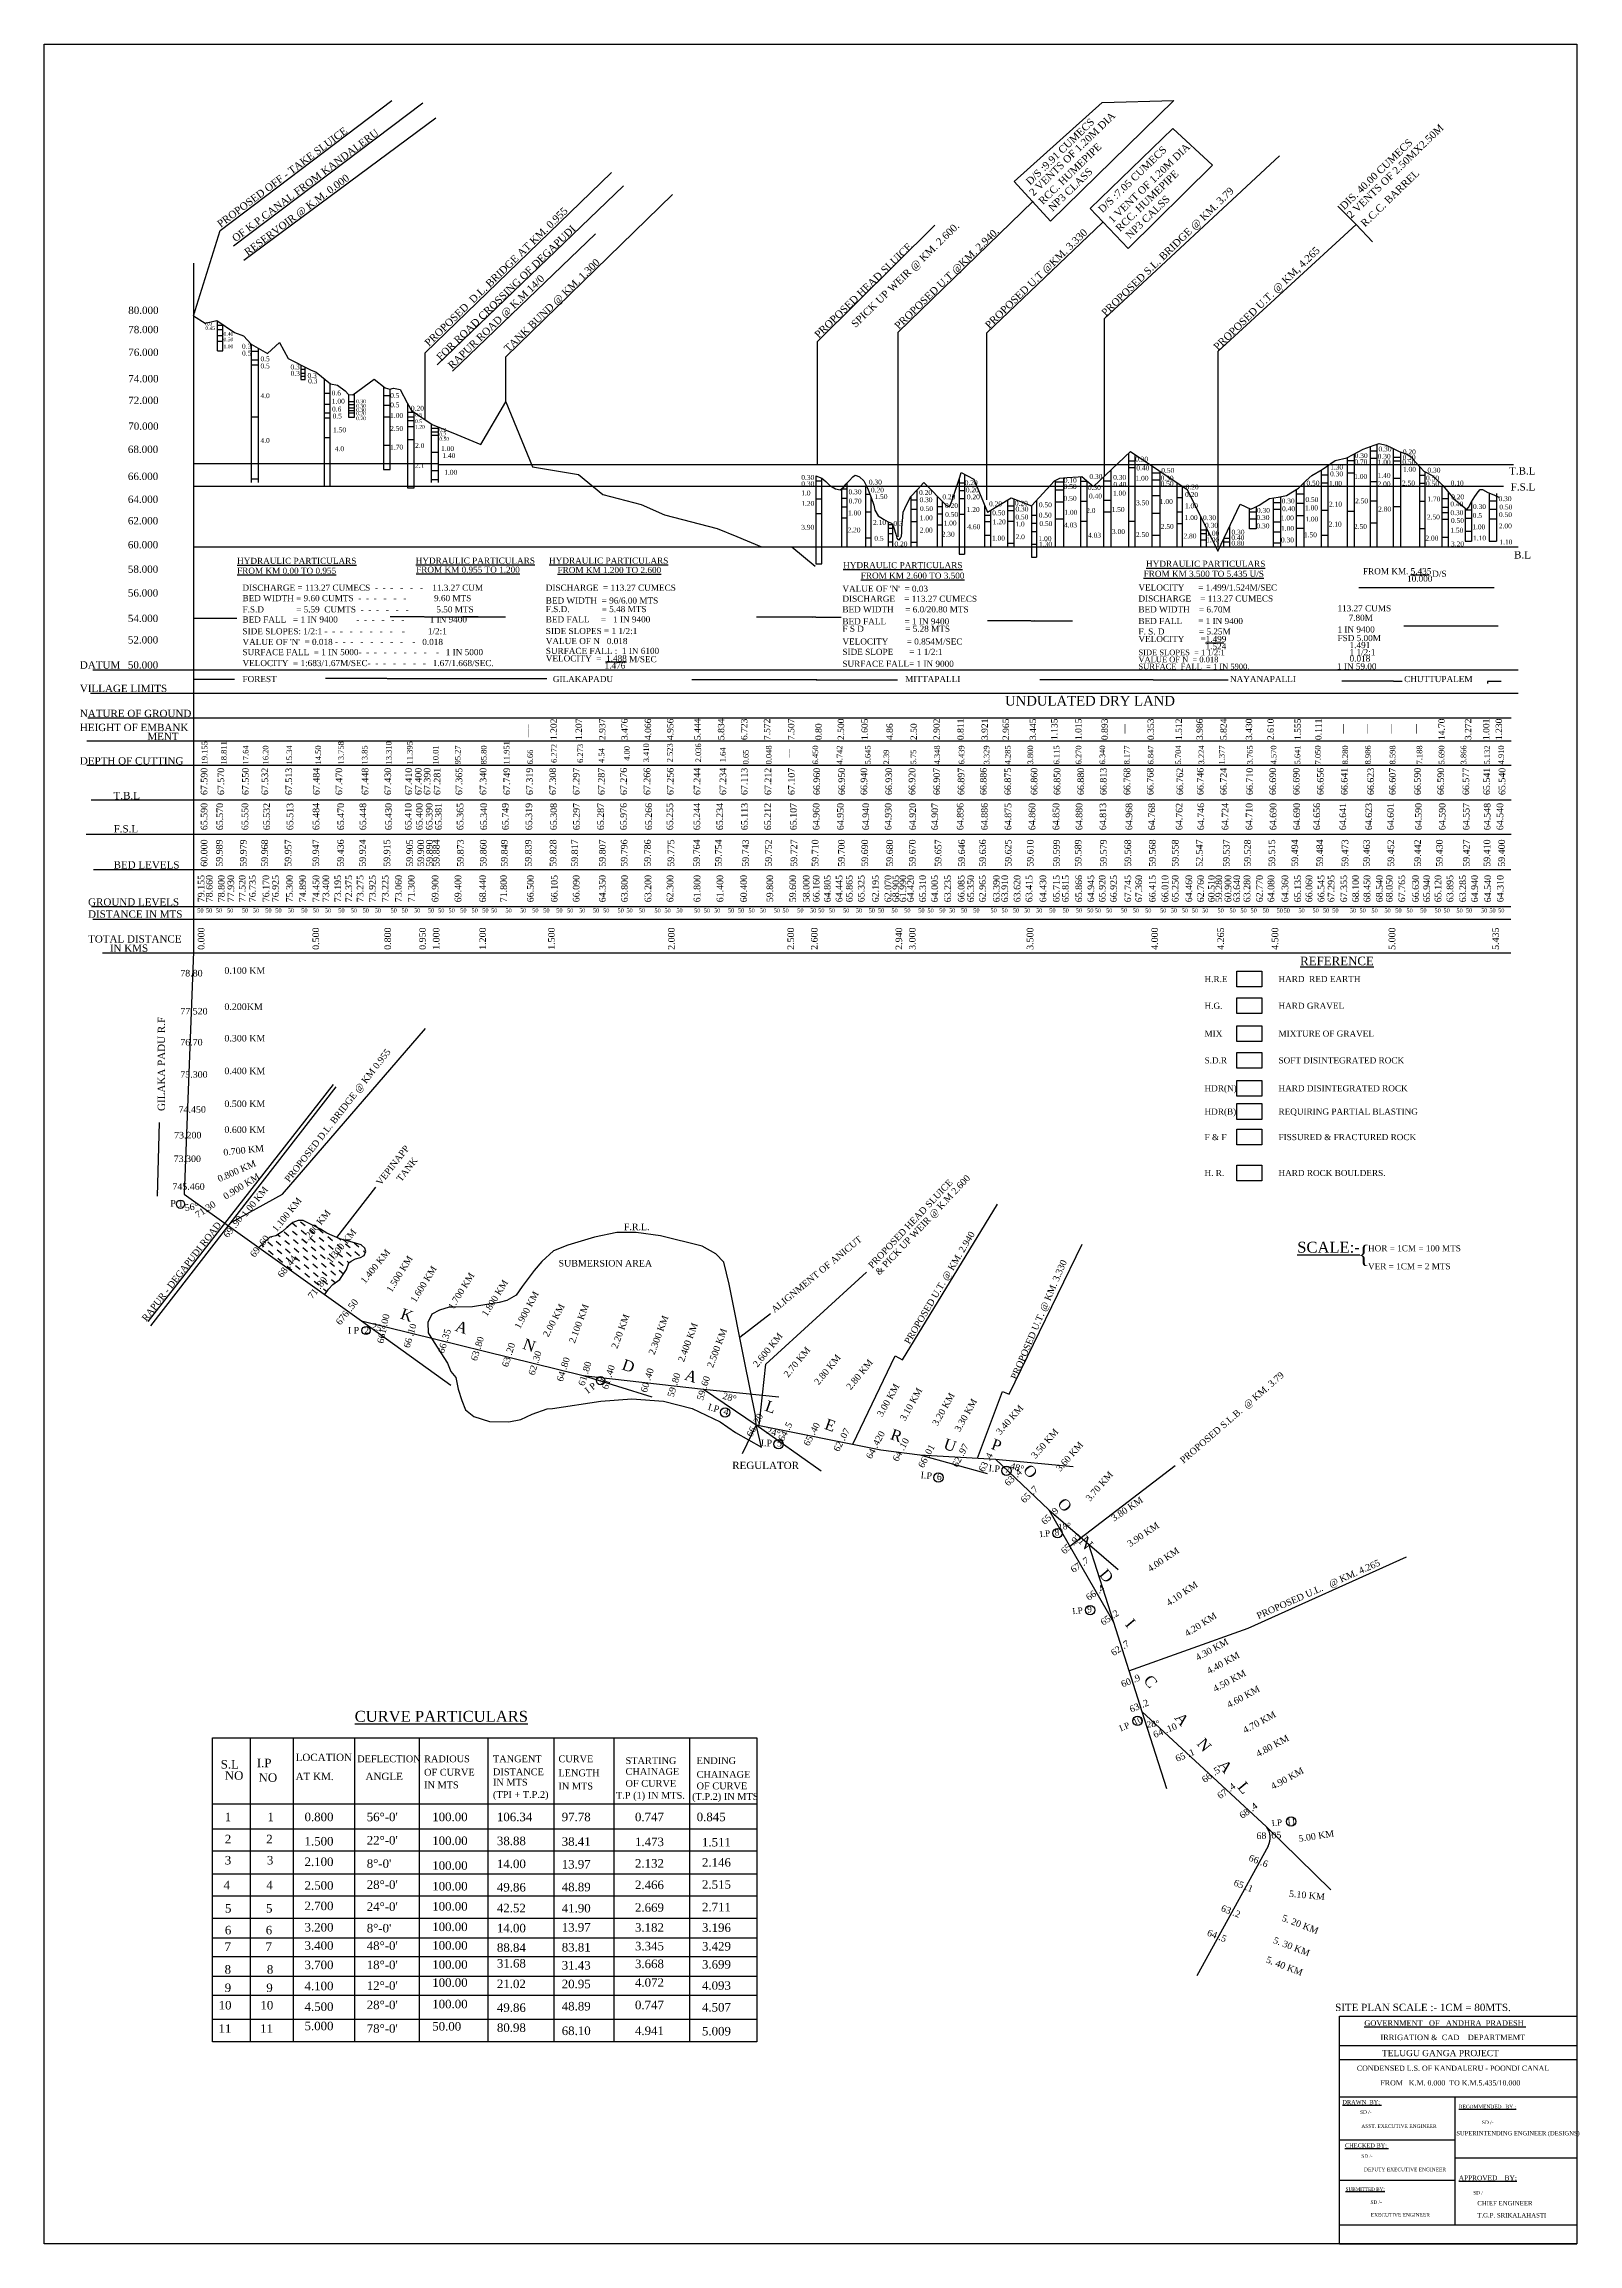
# Model space of a CAD drawing. Header units: millimetres. Extents: x 8 to 638, y 7 to 911.
import ezdxf

# ---------------------------------------------------------------- set-up
doc = ezdxf.new("R2010")
doc.units = ezdxf.units.MM
doc.header["$MEASUREMENT"] = 0
for name, color, linetype in [('DIM', 5, 'Continuous'), ('DWG.LINE', 10, 'Continuous'), ('RAILING', 4, 'Continuous'), ('TEXT', 7, 'Continuous'), ('WATER', 4, 'Continuous')]:
    doc.layers.add(name, color=color, linetype=linetype)
doc.layers.add('DO LINE', color=3, linetype='Continuous', plot=False)
doc.layers.add('TITLE', color=7, linetype='Continuous', lineweight=30)
doc.styles.get("Standard").update_dxf_attribs({"font": 'times.ttf', "height": 2})
doc.dimstyles.get("Standard").update_dxf_attribs({"dimtxt": 2, "dimasz": 1.5, "dimexe": 0.18, "dimexo": 0.0625, "dimgap": 0.09, "dimtad": 0, "dimtih": 1, "dimtoh": 1, "dimdec": 0, "dimzin": 0, "dimdsep": 46, "dimtxsty": 'Standard', "dimcen": 300, "dimclrd": 5, "dimclre": 5, "dimclrt": 4, "dimadec": 0, "dimazin": 0, "dimtfac": 1, "dimtdec": 0, "dimtofl": 0, "dimtmove": 0, "dimatfit": 3, "dimfxl": 0, "dimtolj": 1, "dimtzin": 0, "dimarcsym": 0})

msp = doc.modelspace()

# ---------------------------------------------------------------- texts
at = {"layer": 'TEXT', "ltscale": 0.2}
for s, height, rotation, p in [('PROPOSED OFF - TAKE SLUICE', 3, 36.83979, (80.68, 835.32)), ('D/S :9.91 CUMECS', 3, 44.12176, (413.23, 852.65)), ('2 VENTS OF 1.20M DIA', 3, 44.12176, (414.63, 848.18)), ('2 VENTS OF 2.50MX2.50M', 3, 44.12176, (545.15, 839.01)), ('OF K.P.CANAL FROM KANDALERU', 3, 36.83979, (86.79, 829.41)), ('RCC. HUMEPIPE', 3, 44.12176, (418.44, 844.64)), ('D/S :7.05 CUMECS', 3, 44.12176, (442.94, 841.23)), ('1 VENT OF 1.20M DIA', 3, 44.12176, (447.11, 837.1)), ('DIS. 40.00 CUMECS', 3, 44.12176, (542.24, 842.55)), ('NP3 CLASS', 3, 44.12176, (422.46, 841.9)), ('RCC. HUMEPIPE', 3, 44.12176, (450.12, 833.51)), ('R.C.C. BARREL', 3, 44.12176, (550.79, 835.47)), ('RESERVOIR @ K.M. 0.000', 3, 36.83979, (91.81, 823.72)), ('PROPOSED S.L. BRIDGE @ KM. 3.79', 3, 44.12176, (444.25, 798.81)), ('PROPOSED  D.L. BRIDGE AT KM. 0.955', 3, 44.12176, (166.26, 786.41)), ('NP3 CALSS', 3, 44.12176, (454.22, 830.61)), ('FOR ROAD CROSSING OF DEGAPUDI', 3, 44.12176, (171.1, 780.58)), ('SPICK UP WEIR @ KM. 2.600.', 3, 44.12176, (341.49, 794.12)), ('PROPOSED U.T @KM. 2.940.', 3, 44.12176, (359.28, 793.43)), ('PROPOSED U.T @KM. 3.330', 3, 44.12176, (396.44, 793.71)), ('TANK BUND @ KM. 1.300', 3, 44.12176, (198.86, 784.07)), ('PROPOSED HEAD SLUICE', 3, 44.12176, (326.4, 789.78)), ('PROPOSED U.T. @ KM, 4.265', 3, 44.12176, (490.32, 784.8)), ('RAPUR ROAD @ K.M 14/0', 3, 44.12176, (175.81, 777.17)), ('1.202', 2.6, 90, (218.79, 624.92)), ('1.207', 2.6, 90, (229.08, 624.92)), ('2.937', 2.6, 90, (238.73, 624.92)), ('3.476', 2.6, 90, (247.89, 624.92)), ('4.066', 2.6, 90, (257.53, 624.92)), ('4.956', 2.6, 90, (266.69, 624.92)), ('5.444', 2.6, 90, (277.84, 624.92)), ('5.834', 2.6, 90, (287.56, 624.92)), ('6.723', 2.6, 90, (297.04, 624.92)), ('7.572', 2.6, 90, (306.44, 624.92)), ('7.507', 2.6, 90, (316.33, 624.92)), ('2.500', 2.6, 90, (336.81, 624.92)), ('1.605', 2.6, 90, (346.53, 624.92)), ('2.902', 2.6, 90, (376.11, 624.92)), ('0.811', 2.6, 90, (385.92, 624.92)), ('3.921', 2.6, 90, (395.87, 624.92)), ('2.965', 2.6, 90, (404.54, 624.92)), ('3.445', 2.6, 90, (415.64, 624.92)), ('1.135', 2.6, 90, (424.47, 624.92)), ('1.015', 2.6, 90, (434.36, 624.92)), ('0.893', 2.6, 90, (445.14, 624.92)), ('0.353', 2.6, 90, (464.07, 624.92)), ('1.512', 2.6, 90, (475.58, 624.92)), ('3.986', 2.6, 90, (484.17, 624.92)), ('5.824', 2.6, 90, (493.97, 624.92)), ('3.430', 2.6, 90, (504.43, 624.92)), ('2.610', 2.6, 90, (513.33, 624.92)), ('1.555', 2.6, 90, (524.43, 624.92)), ('0.111', 2.6, 90, (532.94, 624.92)), ('14.70', 2.6, 90, (583.57, 624.92)), ('3.272', 2.6, 90, (594.43, 624.92)), ('1.001', 2.6, 90, (601.88, 624.92)), ('1.230', 2.6, 90, (607.07, 624.92)), ('19.155', 2.3, 90, (75.23, 614.92)), ('18.811', 2.3, 90, (83.17, 614.92)), ('13.758', 2.3, 90, (131.27, 614.92)), ('13.310', 2.3, 90, (150.91, 614.92)), ('11.395', 2.3, 90, (159.54, 614.92)), ('11.951', 2.3, 90, (199.31, 614.92)), ('___', 2.3, 90, (206.82, 626.09)), ('0.80', 2.6, 90, (327.59, 624.92)), ('4.86', 2.6, 90, (356.82, 624.92)), ('2.50', 2.6, 90, (366.71, 624.92)), ('__', 2.6, 90, (451.78, 627.52)), ('__', 2.6, 90, (541.62, 627.52)), ('__', 2.6, 90, (551.3, 627.52)), ('__', 2.6, 90, (561.43, 627.52)), ('__', 2.6, 90, (571.5, 627.52)), ('17.64', 2.3, 90, (92.12, 614.92)), ('16.20', 2.3, 90, (100.32, 614.92)), ('15.34', 2.3, 90, (110.02, 614.92)), ('14.50', 2.3, 90, (121.9, 614.92)), ('13.85', 2.3, 90, (141, 614.92)), ('10.01', 2.3, 90, (170.19, 614.92)), ('95.27', 2.3, 90, (179.23, 614.92)), ('85.80', 2.3, 90, (189.94, 614.92)), ('6.66', 2.3, 90, (209.01, 614.92)), ('6.272', 2.3, 90, (218.79, 615.53)), ('6.273', 2.3, 90, (229.55, 615.53)), ('4.54', 2.3, 90, (238.29, 615.53)), ('4.00', 2.3, 90, (248.73, 616.41)), ('3.410', 2.3, 90, (256.65, 615.79)), ('2.523', 2.3, 90, (266.4, 615.79)), ('2.036', 2.3, 90, (278.07, 615.79)), ('1.64', 2.3, 90, (288.14, 615.79)), ('0.65', 2.3, 90, (297.57, 614.92)), ('0.048', 2.3, 90, (307, 614.92)), ('__', 2.3, 90, (314.13, 617.69)), ('6.450', 2.3, 90, (326.14, 614.92)), ('4.742', 2.3, 90, (336.12, 614.92)), ('5.645', 2.3, 90, (347.68, 614.92)), ('2.39', 2.3, 90, (355.3, 614.92)), ('5.75', 2.3, 90, (366.41, 614.92)), ('4.348', 2.3, 90, (376.16, 614.92)), ('6.439', 2.3, 90, (386.22, 614.92)), ('3.329', 2.3, 90, (396.5, 614.92)), ('4.285', 2.3, 90, (405.21, 614.92)), ('3.800', 2.3, 90, (414.47, 614.92)), ('6.115', 2.3, 90, (425.21, 614.92)), ('6.270', 2.3, 90, (434.29, 614.92)), ('6.340', 2.3, 90, (444.05, 614.92)), ('8.177', 2.3, 90, (454.14, 614.92)), ('6.847', 2.3, 90, (463.9, 614.92)), ('5.704', 2.3, 90, (475.23, 614.92)), ('3.224', 2.3, 90, (484.73, 614.92)), ('1.377', 2.3, 90, (493.16, 614.92)), ('3.765', 2.3, 90, (504.66, 614.92)), ('4.570', 2.3, 90, (514.42, 614.92)), ('5.641', 2.3, 90, (524.21, 614.92)), ('7.050', 2.3, 90, (532.59, 614.92)), ('8.280', 2.3, 90, (543.8, 614.92)), ('8.986', 2.3, 90, (553.17, 614.92)), ('8.598', 2.3, 90, (563.29, 614.92)), ('7.188', 2.3, 90, (574.32, 614.92)), ('5.690', 2.3, 90, (583.41, 614.92)), ('3.866', 2.3, 90, (592.43, 614.92)), ('5.132', 2.3, 90, (602.1, 614.92)), ('4.910', 2.3, 90, (607.88, 614.92)), ('67.590', 2.7, 90, (75.23, 602.34)), ('67.570', 2.7, 90, (82.12, 602.34)), ('67.550', 2.7, 90, (92.2, 602.34)), ('67.532', 2.7, 90, (100.19, 602.34)), ('67.513', 2.7, 90, (110.02, 602.34)), ('67.484', 2.7, 90, (121.33, 602.34)), ('67.470', 2.7, 90, (130.61, 602.34)), ('67.448', 2.7, 90, (141.37, 602.34)), ('67.430', 2.7, 90, (150.71, 602.34)), ('67.410', 2.7, 90, (159.23, 602.34)), ('67.400', 2.7, 90, (163.23, 602.34)), ('67.390', 2.7, 90, (166.86, 602.34)), ('67.281', 2.7, 90, (170.97, 602.34)), ('67.365', 2.7, 90, (179.92, 602.34)), ('67.340', 2.7, 90, (189.85, 602.34)), ('67.749', 2.7, 90, (199.58, 602.34)), ('67.319', 2.7, 90, (208.92, 602.34)), ('67.308', 2.7, 90, (218.46, 602.34)), ('67.297', 2.7, 90, (228.09, 602.34)), ('67.287', 2.7, 90, (238.42, 602.34)), ('67.276', 2.7, 90, (247.56, 602.34)), ('67.266', 2.7, 90, (257.2, 602.34)), ('67.256', 2.7, 90, (266.74, 602.34)), ('67.244', 2.7, 90, (277.75, 602.34)), ('67.234', 2.7, 90, (288.37, 602.34)), ('67.113', 2.7, 90, (297.13, 602.34)), ('67.212', 2.7, 90, (306.86, 602.34)), ('67.107', 2.7, 90, (316.5, 602.34)), ('66.960', 2.7, 90, (326.92, 602.34)), ('66.950', 2.7, 90, (337.15, 602.34)), ('66.940', 2.7, 90, (346.3, 602.34)), ('66.930', 2.7, 90, (356.52, 602.34)), ('66.920', 2.7, 90, (366.06, 602.34)), ('66.907', 2.7, 90, (376.19, 602.34)), ('66.897', 2.7, 90, (386.22, 602.34)), ('66.886', 2.7, 90, (395.37, 602.34)), ('66.875', 2.7, 90, (405.4, 602.34)), ('66.860', 2.7, 90, (416.22, 602.34)), ('66.850', 2.7, 90, (425.66, 602.34)), ('66.880', 2.7, 90, (435.39, 602.34)), ('66.813', 2.7, 90, (444.64, 602.34)), ('66.768', 2.7, 90, (454.37, 602.34)), ('66.768', 2.7, 90, (463.91, 602.34)), ('66.762', 2.7, 90, (476.1, 602.34)), ('66.746', 2.7, 90, (484.46, 602.34)), ('66.724', 2.7, 90, (494, 602.34)), ('66.710', 2.7, 90, (504.72, 602.34)), ('66.690', 2.7, 90, (514.26, 602.34)), ('66.690', 2.7, 90, (523.9, 602.34)), ('66.656', 2.7, 90, (533.83, 602.34)), ('66.641', 2.7, 90, (543.66, 602.34)), ('66.623', 2.7, 90, (554.48, 602.34)), ('66.607', 2.7, 90, (563.4, 602.34)), ('66.590', 2.7, 90, (573.72, 602.34)), ('66.590', 2.7, 90, (583.26, 602.34)), ('66.577', 2.7, 90, (593.59, 602.34)), ('65.541', 2.7, 90, (602.14, 602.34)), ('65.540', 2.7, 90, (608.44, 602.34)), ('65.590', 2.7, 90, (75.23, 587.9)), ('65.570', 2.7, 90, (81.68, 587.9)), ('65.550', 2.7, 90, (92.01, 587.9)), ('65.532', 2.7, 90, (100.92, 587.9)), ('65.513', 2.7, 90, (110.5, 587.9)), ('65.484', 2.7, 90, (121.21, 587.9)), ('65.470', 2.7, 90, (131.36, 587.9)), ('65.448', 2.7, 90, (140.46, 587.9)), ('65.430', 2.7, 90, (150.98, 587.9)), ('65.410', 2.7, 90, (159.08, 587.9)), ('65.400', 2.7, 90, (163.63, 587.9)), ('65.390', 2.7, 90, (167.7, 587.9)), ('65.381', 2.7, 90, (171.5, 587.9)), ('65.365', 2.7, 90, (180.41, 587.9)), ('65.340', 2.7, 90, (190.08, 587.9)), ('65.749', 2.7, 90, (198.99, 587.9)), ('65.319', 2.7, 90, (208.66, 587.9)), ('65.308', 2.7, 90, (218.8, 587.9)), ('65.297', 2.7, 90, (228.19, 587.9)), ('65.287', 2.7, 90, (238.14, 587.9)), ('65.976', 2.7, 90, (247.52, 587.9)), ('65.266', 2.7, 90, (257.86, 587.9)), ('65.255', 2.7, 90, (266.58, 587.9)), ('65.244', 2.7, 90, (277.67, 587.9)), ('65.234', 2.7, 90, (287.06, 587.9)), ('65.113', 2.7, 90, (297.2, 587.9)), ('65.212', 2.7, 90, (306.77, 587.9)), ('65.107', 2.7, 90, (317.3, 587.9)), ('64.960', 2.7, 90, (326.68, 587.9)), ('64.950', 2.7, 90, (336.64, 587.9)), ('64.940', 2.7, 90, (347.06, 587.9)), ('64.930', 2.7, 90, (356.26, 587.9)), ('64.920', 2.7, 90, (366.31, 587.9)), ('64.907', 2.7, 90, (375.41, 587.9)), ('64.896', 2.7, 90, (385.84, 587.9)), ('64.886', 2.7, 90, (395.79, 587.9)), ('64.875', 2.7, 90, (405.5, 587.9)), ('64.860', 2.7, 90, (415.36, 587.9)), ('64.850', 2.7, 90, (425.22, 587.9)), ('64.880', 2.7, 90, (434.7, 587.9)), ('64.813', 2.7, 90, (444.47, 587.9)), ('64.968', 2.7, 90, (455.18, 587.9)), ('64.768', 2.7, 90, (464.52, 587.9)), ('64.762', 2.7, 90, (475.8, 587.9)), ('64.746', 2.7, 90, (484.71, 587.9)), ('64.724', 2.7, 90, (494.67, 587.9)), ('64.710', 2.7, 90, (504.53, 587.9)), ('64.690', 2.7, 90, (514.39, 587.9)), ('64.690', 2.7, 90, (524.08, 587.9)), ('64.656', 2.7, 90, (532.33, 587.9)), ('64.641', 2.7, 90, (543.04, 587.9)), ('64.623', 2.7, 90, (553.66, 587.9)), ('64.601', 2.7, 90, (562.63, 587.9)), ('64.590', 2.7, 90, (574.1, 587.9)), ('64.590', 2.7, 90, (583.86, 587.9)), ('64.557', 2.7, 90, (593.72, 587.9)), ('64.548', 2.7, 90, (602.35, 587.9)), ('64.540', 2.7, 90, (607.59, 587.9)), ('60.000', 2.7, 90, (75.23, 572.9)), ('59.989', 2.7, 90, (81.5, 572.9)), ('59.979', 2.7, 90, (91.35, 572.9)), ('59.968', 2.7, 90, (100.13, 572.9)), ('59.957', 2.7, 90, (109.74, 572.9)), ('59.947', 2.7, 90, (121.13, 572.9)), ('59.436', 2.7, 90, (131.3, 572.9)), ('59.924', 2.7, 90, (140.33, 572.9)), ('59.915', 2.7, 90, (150.34, 572.9)), ('59.905', 2.7, 90, (159.7, 572.9)), ('59.900', 2.7, 90, (164.26, 572.9)), ('59.890', 2.7, 90, (167.84, 572.9)), ('59.884', 2.7, 90, (170.6, 572.9)), ('59.873', 2.7, 90, (180.53, 572.9)), ('59.860', 2.7, 90, (189.89, 572.9)), ('59.849', 2.7, 90, (198.59, 572.9)), ('59.839', 2.7, 90, (208.44, 572.9)), ('59.828', 2.7, 90, (218.61, 572.9)), ('59.817', 2.7, 90, (227.48, 572.9)), ('59.807', 2.7, 90, (238.84, 572.9)), ('59.796', 2.7, 90, (247.79, 572.9)), ('59.786', 2.7, 90, (257.39, 572.9)), ('59.775', 2.7, 90, (267, 572.9)), ('59.764', 2.7, 90, (277.58, 572.9)), ('59.754', 2.7, 90, (286.53, 572.9)), ('59.743', 2.7, 90, (297.67, 572.9)), ('59.752', 2.7, 90, (307.11, 572.9)), ('59.727', 2.7, 90, (317.53, 572.9)), ('59.710', 2.7, 90, (326.24, 572.9)), ('59.700', 2.7, 90, (337.06, 572.9)), ('59.690', 2.7, 90, (346.66, 572.9)), ('59.680', 2.7, 90, (356.91, 572.9)), ('59.670', 2.7, 90, (366.19, 572.9)), ('59.657', 2.7, 90, (376.77, 572.9)), ('59.646', 2.7, 90, (386.45, 572.9)), ('59.636', 2.7, 90, (395.08, 572.9)), ('59.625', 2.7, 90, (405.57, 572.9)), ('59.610', 2.7, 90, (414.61, 572.9)), ('59.599', 2.7, 90, (425.43, 572.9)), ('59.589', 2.7, 90, (434.3, 572.9)), ('59.579', 2.7, 90, (444.71, 572.9)), ('59.568', 2.7, 90, (454.72, 572.9)), ('59.568', 2.7, 90, (464.81, 572.9)), ('59.558', 2.7, 90, (474.17, 572.9)), ('52.547', 2.7, 90, (484.1, 572.9)), ('59.537', 2.7, 90, (495.16, 572.9)), ('59.528', 2.7, 90, (503.87, 572.9)), ('59.515', 2.7, 90, (513.88, 572.9)), ('59.494', 2.7, 90, (523.32, 572.9)), ('59.484', 2.7, 90, (533.57, 572.9)), ('59.473', 2.7, 90, (543.91, 572.9)), ('59.463', 2.7, 90, (552.78, 572.9)), ('59.452', 2.7, 90, (562.78, 572.9)), ('59.442', 2.7, 90, (573.77, 572.9)), ('59.430', 2.7, 90, (582.72, 572.9)), ('59.427', 2.7, 90, (593.79, 572.9)), ('59.410', 2.7, 90, (602.25, 572.9)), ('59.400', 2.7, 90, (608.27, 572.9)), ('79.155', 2.7, 90, (74.01, 558.3)), ('78.660', 2.7, 90, (77.37, 558.3)), ('78.800', 2.7, 90, (82.3, 558.3)), ('77.930', 2.7, 90, (86.22, 558.3)), ('77.520', 2.7, 90, (90.89, 558.3)), ('76.735', 2.7, 90, (95.11, 558.3)), ('76.170', 2.7, 90, (100.64, 558.3)), ('76.925', 2.7, 90, (104.56, 558.3)), ('75.300', 2.7, 90, (110.29, 558.3)), ('74.890', 2.7, 90, (115.71, 558.3)), ('74.450', 2.7, 90, (121.19, 558.3)), ('73.400', 2.7, 90, (125.26, 558.3)), ('73.195', 2.7, 90, (130.13, 558.3)), ('72.375', 2.7, 90, (134.66, 558.3)), ('73.275', 2.7, 90, (139.33, 558.3)), ('73.925', 2.7, 90, (144.35, 558.3)), ('73.225', 2.7, 90, (149.63, 558.3)), ('73.060', 2.7, 90, (155.06, 558.3)), ('71.300', 2.7, 90, (160.33, 558.3)), ('69.900', 2.7, 90, (170.14, 558.3)), ('69.400', 2.7, 90, (179.54, 558.3)), ('68.440', 2.7, 90, (189.67, 558.3)), ('71.800', 2.7, 90, (198.27, 558.3)), ('66.500', 2.7, 90, (209.28, 558.3)), ('66.105', 2.7, 90, (219.08, 558.3)), ('66.090', 2.7, 90, (228.08, 558.3)), ('64.350', 2.7, 90, (238.85, 558.3)), ('63.800', 2.7, 90, (247.93, 558.3)), ('63.200', 2.7, 90, (257.58, 558.3)), ('62.300', 2.7, 90, (266.66, 558.3)), ('61.800', 2.7, 90, (277.75, 558.3)), ('61.400', 2.7, 90, (287.15, 558.3)), ('60.400', 2.7, 90, (296.88, 558.3)), ('59.800', 2.7, 90, (307.65, 558.3)), ('59.600', 2.7, 90, (317.05, 558.3)), ('58.000', 2.7, 90, (322.59, 558.3)), ('66.160', 2.7, 90, (326.69, 558.3)), ('64.805', 2.7, 90, (331.27, 558.3)), ('64.445', 2.7, 90, (336.1, 558.3)), ('65.865', 2.7, 90, (340.28, 558.3)), ('65.325', 2.7, 90, (345.18, 558.3)), ('62.195', 2.7, 90, (351.05, 558.3)), ('62.070', 2.7, 90, (356.19, 558.3)), ('68.905', 2.7, 90, (359.4, 558.3)), ('61.990', 2.7, 90, (362.3, 558.3)), ('64.420', 2.7, 90, (365.43, 558.3)), ('65.310', 2.7, 90, (370.41, 558.3)), ('64.005', 2.7, 90, (375.32, 558.3)), ('63.235', 2.7, 90, (380.7, 558.3)), ('66.085', 2.7, 90, (386.25, 558.3)), ('65.350', 2.7, 90, (390.18, 558.3)), ('62.965', 2.7, 90, (395.01, 558.3)), ('63.390', 2.7, 90, (400.71, 558.3)), ('63.910', 2.7, 90, (404.17, 558.3)), ('63.620', 2.7, 90, (409.23, 558.3)), ('63.415', 2.7, 90, (414.13, 558.3)), ('64.430', 2.7, 90, (419.84, 558.3)), ('65.715', 2.7, 90, (425.31, 558.3)), ('65.815', 2.7, 90, (429.08, 558.3)), ('65.866', 2.7, 90, (434.55, 558.3)), ('64.945', 2.7, 90, (439.53, 558.3)), ('65.920', 2.7, 90, (444.19, 558.3)), ('66.925', 2.7, 90, (448.85, 558.3)), ('67.745', 2.7, 90, (454.72, 558.3)), ('67.360', 2.7, 90, (459.22, 558.3)), ('66.415', 2.7, 90, (464.77, 558.3)), ('66.010', 2.7, 90, (469.99, 558.3)), ('65.250', 2.7, 90, (474.17, 558.3)), ('64.460', 2.7, 90, (479.79, 558.3)), ('62.760', 2.7, 90, (484.62, 558.3)), ('60.510', 2.7, 90, (489.04, 558.3)), ('59.280', 2.7, 90, (492.09, 558.3)), ('60.900', 2.7, 90, (495.87, 558.3)), ('63.640', 2.7, 90, (499.48, 558.3)), ('63.280', 2.7, 90, (503.66, 558.3)), ('62.770', 2.7, 90, (508.81, 558.3)), ('64.080', 2.7, 90, (513.55, 558.3)), ('64.360', 2.7, 90, (519.26, 558.3)), ('65.135', 2.7, 90, (524.48, 558.3)), ('66.060', 2.7, 90, (529.14, 558.3)), ('66.545', 2.7, 90, (534.12, 558.3)), ('67.295', 2.7, 90, (538.22, 558.3)), ('67.355', 2.7, 90, (543.45, 558.3)), ('68.100', 2.7, 90, (548.27, 558.3)), ('68.450', 2.7, 90, (552.97, 558.3)), ('68.540', 2.7, 90, (558.04, 558.3)), ('68.050', 2.7, 90, (562.14, 558.3)), ('67.765', 2.7, 90, (567.28, 558.3)), ('66.630', 2.7, 90, (572.91, 558.3)), ('65.940', 2.7, 90, (577.49, 558.3)), ('65.120', 2.7, 90, (582.15, 558.3)), ('63.895', 2.7, 90, (587.05, 558.3)), ('63.285', 2.7, 90, (592.27, 558.3)), ('64.940', 2.7, 90, (597.18, 558.3)), ('64.540', 2.7, 90, (602.56, 558.3)), ('64.310', 2.7, 90, (607.7, 558.3)), ('0.000', 2.7, 90, (74.01, 538.77)), ('0.500', 2.7, 90, (121.12, 538.77)), ('0.800', 2.7, 90, (150.64, 538.77)), ('0.950', 2.7, 90, (164.97, 538.77)), ('1.000', 2.7, 90, (170.57, 538.77)), ('1.200', 2.7, 90, (189.65, 538.77)), ('1.500', 2.7, 90, (217.93, 538.77)), ('2.000', 2.7, 90, (267.19, 538.77)), ('2.500', 2.7, 90, (316.23, 538.77)), ('2.600', 2.7, 90, (325.91, 538.77)), ('2.940', 2.7, 90, (360.65, 538.77)), ('3.000', 2.7, 90, (366.16, 538.77)), ('3.500', 2.7, 90, (414.54, 538.77)), ('4.000', 2.7, 90, (465.7, 538.77)), ('4.265', 2.7, 90, (492.85, 538.77)), ('4.500', 2.7, 90, (515.15, 538.77)), ('5.000', 2.7, 90, (563.24, 538.77)), ('5.435', 2.7, 90, (605.79, 538.77)), ('GILAKA PADU R.F', 3, 90, (57.83, 472.57)), ('PROPOSED D.L. BRIDGE @ KM 0.955', 2.7, 52.07257, (108.86, 443.08)), ('0.800 KM', 2.7, 23.66823, (80.14, 443.33)), ('0.700 KM', 2.7, 6.1082, (81.94, 454.23)), ('VEPINAPP', 2.7, 52.07257, (146.45, 441.78)), ('TANK', 2.7, 52.07257, (154.82, 443.3)), ('0.900 KM', 2.7, 31.93432, (82.79, 436.07)), ('PROPOSED HEAD SLUICE', 2.7, 46.69882, (348.39, 407.7)), ('& PICK UP WEIR @ K.M 2.600', 2.7, 46.69882, (351.3, 404.94)), ('56°', 2.7, 7.60103, (66.1, 431.48)), ('71.30', 2.7, 33.65829, (71.34, 428.51)), ('1.00 KM', 2.7, 51.00655, (91.08, 428.76)), ('1.100 KM', 2.7, 51.00655, (103.66, 422.66)), ('RAPUR - DEGAPUDI ROAD', 2.7, 52.07257, (50.15, 385.97)), ('69 .90', 2.7, 52.07257, (83.69, 420.22)), ('1.200 KM', 2.7, 51.00655, (115.51, 417.59)), ('69 .60', 2.7, 52.07257, (94.62, 412.21)), ('1.300 KM', 2.7, 51.00655, (126.08, 409.75)), ('1.400 KM', 2.7, 51.00655, (139.99, 401.43)), ('ALIGNMENT OF ANICUT', 2.7, 39.49952, (308.25, 389.55)), ('PROPOSED U.T. @ KM. 2.940', 2.7, 59.30658, (363.65, 376.56)), ('68 .44', 2.7, 52.07257, (105.92, 403.87)), ('1.500 KM', 2.7, 57.97929, (150.87, 397.83)), ('1.600 KM', 2.7, 57.97929, (160.74, 393.63)), ('PROPOSED U.T. @ KM. 3.330', 2.7, 66.84894, (407.61, 362.06)), ('71 .80', 2.7, 52.07257, (118.39, 395.17)), ('1.700 KM', 2.7, 57.97929, (176.22, 390.87)), ('1.800 KM', 2.7, 57.97929, (190.04, 387.95)), ('1.900 KM', 2.7, 62.11895, (203.67, 382.81)), ('676 .50', 2.7, 52.07257, (129.87, 384.39)), ('661 .00', 2.7, 78.01984, (147.56, 376.93)), ('K', 4.5, 340.5196, (154.15, 387.45)), ('2.00 KM', 2.7, 62.11895, (215.26, 379.46)), ('2.100 KM', 2.7, 69.64945, (226.15, 376.95)), ('2.20 KM', 2.7, 69.64945, (243.59, 374.72)), ('2.300 KM', 2.7, 69.64945, (258.88, 372.23)), ('25°', 2.7, 343.92375, (142.45, 383.09)), ('66 .10', 2.7, 72.98341, (158.26, 375.01)), ('66 .35', 2.7, 72.98341, (172.4, 372.83)), ('A', 4.5, 340.5196, (176.7, 382.44)), ('63 .80', 2.7, 72.98341, (185.93, 369.69)), ('2.400 KM', 2.7, 69.64945, (270.98, 369.23)), ('2.500 KM', 2.7, 69.64945, (282.92, 366.91)), ('2.600 KM', 2.7, 50.79902, (301.2, 367.08)), ('63 .20', 2.7, 72.98341, (198.74, 367.15)), ('N', 4.5, 340.5196, (204.42, 375.07)), ('62 .30', 2.7, 72.98341, (209.6, 363.81)), ('64 .80', 2.7, 72.98341, (221.22, 361.21)), ('D', 4.5, 340.5196, (245.15, 366.58)), ('2.70 KM', 2.7, 50.79902, (313.84, 362.91)), ('2.80 KM', 2.7, 50.79902, (326.35, 359.82)), ('2.80 KM', 2.7, 50.79902, (339.54, 357.8)), ('61 .80', 2.7, 72.98341, (230.1, 359.44)), ('I P  3', 2.7, 37.28257, (231.58, 356.32)), ('61 .40', 2.7, 72.98341, (239.73, 358.01)), ('60 .40', 2.7, 72.98341, (255.7, 356.71)), ('59 .80', 2.7, 72.98341, (266.71, 354.77)), ('A', 4.5, 340.5196, (270.91, 362.41)), ('59 .60', 2.7, 72.98341, (278.8, 353.48)), ('PROPOSED S.L.B.  @ KM. 3.79', 2.7, 40.91152, (476.25, 327.65)), ('I.P  4', 2.7, 343.92375, (280.6, 349.91)), ('28°', 2.7, 343.92375, (286.64, 354.44)), ('L', 4.5, 340.5196, (303.92, 349.61)), ('3.00 KM', 2.7, 60.65568, (352.45, 346.74)), ('3.10 KM', 2.7, 60.65568, (361.87, 345.04)), ('3.20 KM', 2.7, 60.65568, (375.19, 343.02)), ('3.30 KM', 2.7, 60.65568, (384.33, 340.6)), ('66 .20', 2.7, 62.2571, (298.92, 338.4)), ('64 .5', 2.7, 62.2571, (311.9, 336.68)), ('65 .40', 2.7, 62.2571, (322.3, 334.7)), ('E', 4.5, 340.5196, (328.42, 342.09)), ('3.40 KM', 2.7, 48.79917, (400.95, 339.33)), ('I.P  5', 2.7, 359.16508, (302.54, 334.92)), ('24°', 2.7, 343.92375, (304.72, 340.17)), ('62 .07', 2.7, 62.2571, (334.61, 332.37)), ('64 .420', 2.7, 62.2571, (348.01, 329.41)), ('R', 4.5, 340.5196, (355.44, 337.92)), ('64 .10', 2.7, 62.2571, (358.9, 328.33)), ('66 .01', 2.7, 62.2571, (369.43, 325.72)), ('U', 4.5, 340.5196, (377.25, 334)), ('62 .97', 2.7, 62.2571, (383.38, 325.99)), ('P', 4.5, 340.19701, (396.89, 333.9)), ('3.50 KM', 2.7, 48.79917, (415.39, 329.56)), ('3.60 KM', 2.7, 48.79917, (425.58, 324.26)), ('63 .4', 2.7, 62.2571, (394.23, 324.07)), ('I.P  7', 2.7, 354.40712, (396.09, 324.62)), ('63 .4', 2.7, 43.84281, (404.22, 318.28)), ('48°', 2.7, 343.92375, (404.76, 325.68)), ('O', 4.5, 309.96419, (410.04, 325)), ('I.P  6', 2.7, 354.40712, (368.15, 321.78)), ('65 .7', 2.7, 43.84281, (410.86, 311.32)), ('3.70 KM', 2.7, 48.79917, (437.82, 312.03)), ('65 .9', 2.7, 43.84281, (419.31, 302.43)), ('O', 4.5, 309.96419, (424.16, 311.22)), ('3.80 KM', 2.7, 34.15566, (447.73, 303.87)), ('I.P  8', 2.5, 6.12146, (417.32, 297.49)), ('18°', 2.5, 6.12146, (424.9, 300.44)), ('65 .92', 2.7, 43.84281, (427.42, 290.34)), ('N', 4.5, 309.96419, (432.87, 295.66)), ('3.90 KM', 2.7, 34.15566, (454.33, 293.41)), ('67 .7', 2.7, 34.0695, (430.99, 282.74)), ('4.00 KM', 2.7, 34.15566, (462.58, 283.11)), ('D', 4.5, 309.96419, (441.28, 282.07)), ('PROPOSED U.L.   @ KM. 4.265', 2.7, 23.8277, (507.02, 263.83)), ('66 .4', 2.7, 34.0695, (437.3, 271.35)), ('4.10 KM', 2.7, 34.15566, (470.22, 269.12)), ('I.P  9', 2.5, 6.12146, (430.69, 265.86)), ('65 .2', 2.7, 34.0695, (443.28, 261.11)), ('I', 4.5, 309.96419, (451.99, 261.63)), ('4.20 KM', 2.7, 32.7598, (477.81, 256.58)), ('62 .7', 2.7, 34.0695, (447.56, 248.59)), ('4.30 KM', 2.7, 28.67807, (482.06, 246.69)), ('4.40 KM', 2.7, 28.67807, (486.71, 241.2)), ('60 .9', 2.7, 22.19181, (451.23, 235.78)), ('C', 4.5, 309.96419, (459.53, 238.56)), ('4.50 KM', 2.7, 28.67807, (489.3, 233.82)), ('4.60 KM', 2.7, 28.67807, (494.99, 227.31)), ('63 .2', 2.7, 22.19181, (454.72, 225.47)), ('4.70 KM', 2.7, 28.67807, (501.58, 216.83)), ('I.P  10', 2.5, 24.52094, (450.54, 217.65)), ('28°', 2.5, 6.12146, (461.24, 219.27)), ('64 .10', 2.7, 22.19181, (464.43, 214.99)), ('A', 4.5, 309.96419, (472.28, 223.21)), ('65 .1', 2.7, 22.19181, (473.57, 205.19)), ('N', 4.5, 309.96419, (481.45, 212.61)), ('4.80 KM', 2.7, 28.67807, (506.96, 207.12)), ('66 .5', 2.7, 36.59949, (485.01, 196.44)), ('A', 4.5, 309.96419, (490.13, 203.83)), ('4.90 KM', 2.7, 28.67807, (513.03, 193.74)), ('67 .4', 2.7, 36.59949, (491.33, 189.81)), ('L', 4.5, 309.96419, (498.14, 194.77)), ('68 .4', 2.7, 36.59949, (500.42, 181.71)), ('I.P  11', 2.5, 5.40497, (512.57, 178.79)), ('68 .05', 2.7, 2.27656, (506.27, 173.49)), ('5.00 KM', 2.7, 8.84019, (523.72, 172.34)), ('66 .6', 2.7, 338.7442, (502.77, 164.78)), ('65 .1', 2.7, 338.7442, (496.59, 154.58)), ('63 .2', 2.7, 338.7442, (491.39, 144.09)), ('5.10 KM', 2.7, 354.68074, (519.5, 149.82)), ('64 .5', 2.7, 338.7442, (485.66, 134.05)), ('5. 20 KM', 2.7, 338.96289, (516.37, 140.09)), ('5. 30 KM', 2.7, 338.96289, (512.82, 130.95)), ('5. 40 KM', 2.7, 338.96289, (509.89, 122.96))]:
    msp.add_text(s, height=height, rotation=rotation, dxfattribs=at).set_placement(p)
for s, height, p in [('80.000', 3, (42.73, 799.96)), ('0.0', 1.5, (74.33, 795.17)), ('78.000', 3, (42.73, 792.05)), ('0.45', 1.5, (74.42, 793.37)), ('0.40', 1.5, (81.88, 790.97)), ('0.50', 1.5, (81.88, 788.74)), ('1.00', 1.5, (81.88, 785.83)), ('0.3', 2, (89.44, 785.68)), ('76.000', 3, (42.73, 782.71)), ('0.5', 2, (89.48, 782.84)), ('0.5', 2, (97.06, 780.54)), ('0.5', 2, (97.06, 777.6)), ('0.3', 2, (109.38, 777.18)), ('74.000', 3, (42.73, 771.86)), ('0.3', 2, (109.43, 774.56)), ('0.3', 2, (116.37, 773.66)), ('0.3', 2, (116.63, 771.41)), ('0.6', 2, (126.31, 766.5)), ('72.000', 3, (42.73, 762.96)), ('4.0', 2, (97.06, 765.38)), ('0.6', 2, (126.46, 759.86)), ('1.00', 2, (126.36, 763.11)), ('0.30', 1.5, (136.36, 763.3)), ('0.30', 1.5, (136.36, 761.41)), ('0.30', 1.5, (136.36, 759.75)), ('0.20', 1.5, (136.36, 758.31)), ('0.5', 2, (150.33, 765.5)), ('0.5', 2, (150.33, 761.64)), ('1.00', 2, (150.33, 757.26)), ('0.20', 2, (158.85, 760.21)), ('0.5', 1.5, (160.57, 757.81)), ('70.000', 3, (42.73, 752.37)), ('0.5', 2, (126.66, 757.01)), ('1.50', 2, (126.9, 751.33)), ('0.20', 1.5, (136.36, 756.34)), ('2.50', 2, (150.33, 751.92)), ('0.5', 1.5, (160.57, 755.13)), ('1.20', 1.5, (160.57, 752.82)), ('0.2', 1.5, (170.5, 751.64)), ('0.2', 1.5, (170.5, 749.68)), ('68.000', 3, (42.58, 742.85)), ('4.0', 2, (97.06, 747.01)), ('4.0', 2, (127.59, 743.59)), ('1.70', 2, (150.33, 744.23)), ('2.0', 2, (160.57, 744.9)), ('0.50', 1.5, (170.54, 747.85)), ('1.00', 2, (171.26, 743.65)), ('1.40', 2, (171.78, 740.78)), ('0.30', 2, (456.39, 739.32)), ('0.30', 2, (546.56, 740.78)), ('0.30', 2, (556.01, 740.48)), ('0.30', 2, (556.35, 743.47)), ('0.10', 2, (566.26, 740.08)), ('0.20', 2, (566.34, 742.3)), ('66.000', 3, (42.58, 731.76)), ('2.1', 2, (160.57, 736.78)), ('1.00', 2, (172.54, 733.91)), ('0.30', 2, (319.2, 731.81)), ('0.10', 2, (427.06, 730.62)), ('0.30', 2, (437.6, 732.18)), ('0.30', 2, (447.34, 731.84)), ('1.00', 2, (456.53, 731.47)), ('0.40', 2, (456.87, 735.71)), ('0.30', 2, (466.82, 731.53)), ('0.50', 2, (467.09, 734.71)), ('0.30', 2, (536.46, 733.27)), ('1.30', 2, (536.5, 736.03)), ('0.70', 2, (546.44, 738.23)), ('1.00', 2, (546.37, 732.21)), ('1.40', 2, (555.95, 732.62)), ('1.00', 2, (556.01, 738.1)), ('0.50', 2, (566.11, 738.2)), ('1.00', 2, (566.38, 735.15)), ('0.50', 2, (575.89, 731.57)), ('0.30', 2, (576.47, 734.79)), ('T.B.L', 3, (610.02, 733.99)), ('64.000', 3, (42.58, 722.32)), ('0.30', 2, (319.2, 729.25)), ('1.0', 2, (319.2, 725.42)), ('1.20', 2, (319.2, 721.14)), ('0.30', 2, (338.63, 725.9)), ('0.70', 2, (338.68, 722.08)), ('0.30', 2, (346.99, 729.88)), ('0.20', 2, (347.82, 726.64)), ('1.50', 2, (349.3, 723.93)), ('0.20', 2, (367.61, 725.6)), ('0.30', 2, (367.79, 722.65)), ('0.20', 2, (377.18, 723.83)), ('0.20', 2, (386.38, 729.64)), ('0.20', 2, (386.81, 726.67)), ('0.20', 2, (387.23, 723.81)), ('0.20', 2, (396.36, 720.96)), ('0.20', 2, (406.95, 721.19)), ('0.50', 2, (426.99, 728.04)), ('0.50', 2, (427, 723.22)), ('0.30', 2, (436.95, 727.67)), ('0.40', 2, (437.41, 724.13)), ('1.00', 2, (447.26, 725.33)), ('0.40', 2, (447.46, 728.94)), ('3.50', 2, (456.76, 721.4)), ('1.00', 2, (466.52, 721.93)), ('0.50', 2, (466.82, 729.3)), ('0.20', 2, (476.89, 724.78)), ('0.20', 2, (477.13, 727.88)), ('0.30', 2, (516.57, 722.13)), ('0.50', 2, (526.33, 722.7)), ('0.50', 2, (526.77, 729.45)), ('1.00', 2, (536.01, 729.37)), ('2.50', 2, (546.73, 722.16)), ('2.00', 2, (555.95, 729.16)), ('2.50', 2, (566, 729.46)), ('0.50', 2, (575.88, 729.24)), ('1.70', 2, (576.39, 722.95)), ('0.40', 2, (585.85, 720.91)), ('0.10', 2, (586.01, 729.47)), ('0.20', 2, (586.2, 723.82)), ('0.30', 2, (605.66, 723.07)), ('F.S.L', 3, (610.67, 727.43)), ('62.000', 3, (42.58, 713.52)), ('1.00', 2, (338.42, 717.24)), ('2.10', 2, (348.68, 713.28)), ('0.3', 2, (357.08, 712.89)), ('0.50', 2, (367.98, 719)), ('1.00', 2, (367.9, 715.2)), ('1.00', 2, (377.68, 713.05)), ('0.20', 2, (378.25, 720.27)), ('0.50', 2, (378.32, 716.62)), ('1.20', 2, (387.19, 718.62)), ('0.50', 2, (397.65, 717.27)), ('1.20', 2, (397.89, 713.58)), ('0.50', 2, (407.17, 715.55)), ('0.30', 2, (407.21, 718.82)), ('1.0', 2, (407.17, 712.66)), ('0.50', 2, (416.78, 716.31)), ('0.50', 2, (416.83, 720.58)), ('0.50', 2, (417.06, 712.84)), ('4.03', 2, (427.14, 712.25)), ('1.00', 2, (427.28, 717.48)), ('2.0', 2, (436.26, 718.21)), ('1.50', 2, (446.69, 718.67)), ('1.00', 2, (476.7, 715.3)), ('1.00', 2, (476.82, 720.16)), ('0.30', 2, (484.28, 715.27)), ('0.30', 2, (485.1, 712.15)), ('0.30', 2, (506.22, 715.33)), ('0.30', 2, (506.22, 711.9)), ('0.30', 2, (506.39, 718.29)), ('1.00', 2, (516.24, 715.17)), ('0.40', 2, (516.74, 718.95)), ('1.00', 2, (526.17, 719.31)), ('1.00', 2, (526.25, 714.71)), ('2.10', 2, (535.88, 712.61)), ('2.10', 2, (536.01, 720.82)), ('2.80', 2, (556.21, 718.81)), ('2.50', 2, (576.22, 715.55)), ('0.30', 2, (585.9, 717.32)), ('0.50', 2, (586.11, 714.11)), ('0.5', 2, (595.04, 716.17)), ('0.30', 2, (595.15, 719.84)), ('2.00', 2, (605.79, 711.88)), ('0.50', 2, (605.84, 716.52)), ('0.50', 2, (605.98, 719.68)), ('60.000', 3, (42.58, 703.67)), ('3.90', 2, (319.2, 711.33)), ('2.20', 2, (338.21, 710.22)), ('0.5', 2, (349.21, 706.8)), ('0.20', 2, (357.5, 704.48)), ('2.00', 2, (367.87, 710.15)), ('2.30', 2, (376.89, 708.47)), ('4.60', 2, (387.4, 711.54)), ('1.00', 2, (397.55, 706.85)), ('2.0', 2, (407.25, 707.45)), ('1.00', 2, (416.68, 706.67)), ('1.30', 2, (416.92, 704.41)), ('4.03', 2, (437.03, 708.07)), ('3.00', 2, (446.85, 709.57)), ('2.50', 2, (456.7, 708.33)), ('2.50', 2, (466.89, 711.68)), ('2.80', 2, (476.23, 707.75)), ('1.00', 2, (485.56, 706.18)), ('1.00', 2, (485.61, 708.89)), ('0.40', 2, (495.91, 707.12)), ('0.80', 2, (495.93, 704.78)), ('0.30', 2, (495.96, 709.31)), ('0.30', 2, (516.28, 706.14)), ('1.00', 2, (516.32, 710.87)), ('1.50', 2, (525.7, 708.25)), ('2.50', 2, (546.25, 711.64)), ('2.00', 2, (575.62, 706.86)), ('1.50', 2, (585.85, 710.11)), ('3.20', 2, (586.14, 704.51)), ('1.00', 2, (594.86, 711.51)), ('1.10', 2, (595.21, 706.91)), ('1.10', 2, (606.02, 705.29)), ('58.000', 3, (42.58, 693.61)), ('%%UHYDRAULIC PARTICULARS', 2.5, (87.45, 697.3)), ('%%UHYDRAULIC PARTICULARS', 2.5, (160.82, 697.39)), ('%%UFROM KM 0.955 TO 1.200', 2.5, (161, 693.67)), ('%%UHYDRAULIC PARTICULARS', 2.5, (215.61, 697.39)), ('%%UFROM KM 1.200 TO 2.600', 2.5, (219.08, 693.55)), ('%%UHYDRAULIC PARTICULARS', 2.5, (336.43, 695.52)), ('%%UHYDRAULIC PARTICULARS', 2.5, (460.87, 696.09)), ('B.L', 3, (612.05, 699.5)), ('56.000', 3, (42.58, 683.85)), ('%%UFROM KM 0.00 TO 0.955', 2.5, (87.45, 693.23)), ('DISCHARGE = 113.27 CUMECS  -  -  -   -   -   -    11.3.27 CUM', 2.5, (89.66, 686.26)), ('DISCHARGE  = 113.27 CUMECS', 2.5, (214.26, 686.26)), ("VALUE OF 'N'  = 0.03", 2.5, (336.12, 685.85)), ('%%UFROM KM 2.600 TO 3.500', 2.5, (343.66, 691.23)), ('VELOCITY      = 1.499/1.524M/SEC', 2.5, (457.73, 686.36)), ('%%UFROM KM 3.500 TO 5.435 U/S', 2.5, (459.86, 691.98)), ('FROM KM. 5.435', 2.5, (549.96, 693.04)), ('10.000', 2.5, (568.1, 689.98)), ('D/S', 2.5, (578.42, 692)), ('BED WIDTH = 9.60 CUMTS  -  -  -   -   -   -            9.60 MTS', 2.5, (89.66, 681.97)), ('F.S.D              = 5.59  CUMTS  -  -  -   -   -   -            5.50 MTS', 2.5, (89.66, 677.36)), ('BED WIDTH  = 96/6.00 MTS', 2.5, (214.26, 681)), ('F.S.D.              = 5.48 MTS', 2.5, (214.26, 677.48)), ('DISCHARGE    = 113.27 CUMECS', 2.5, (336.12, 681.72)), ('BED WIDTH     = 6.0/20.80 MTS', 2.5, (336.12, 677.37)), ('DISCHARGE    = 113.27 CUMECS', 2.5, (457.73, 681.82)), ('BED WIDTH    = 6.70M', 2.5, (457.73, 677.36)), ('113.27 CUMS', 2.5, (539.5, 677.82)), ('54.000', 3, (42.58, 673.41)), ('BED FALL   = 1 IN 9400        -  -  -   -   -   -           1 IN 9400', 2.5, (89.66, 673.21)), ('SIDE SLOPES: 1/2:1 -  -  -   -   -   -   -   -    -          1/2:1', 2.5, (89.66, 668.38)), ('BED FALL     =   1 IN 9400', 2.5, (214.26, 673.25)), ('SIDE SLOPES = 1 1/2:1', 2.5, (214.26, 668.47)), ('BED FALL        = 1 IN 9400', 2.5, (336.12, 672.45)), ('F S D                  = 5.28 MTS', 2.5, (336.12, 669.41)), ('BED FALL       = 1 IN 9400', 2.5, (457.73, 672.57)), ('F. S. D               = 5.25M', 2.5, (457.73, 668.3)), ('1 IN 9400', 2.5, (539.5, 669.11)), ('7.80M', 2.5, (544.07, 673.9)), ('52.000', 3, (42.58, 664.59)), ("VALUE OF 'N'  = 0.018 -  -  -   -   -   -   -   -    -   0.018", 2.5, (89.66, 663.99)), ('SURFACE FALL  = 1 IN 5000-  -  -   -   -   -   -   -    -   1 IN 5000', 2.5, (89.66, 659.8)), ('VALUE OF N   0.018', 2.5, (214.26, 664.34)), ('VELOCITY  =  1.488', 2.5, (214.26, 657.23)), ('SURFACE FALL :  1 IN 6100', 2.5, (214.26, 660.31)), ('VELOCITY        = 0.854M/SEC', 2.5, (336.12, 664.16)), ('SIDE SLOPE       = 1 1/2:1', 2.5, (336.12, 659.92)), ('VELOCITY       =1.499', 2.5, (457.73, 665.22)), ('SIDE SLOPES  = 1 1/2:1', 2.3, (457.73, 659.78)), ('1.524', 2.5, (485.31, 662.2)), ('FSD 5.00M', 2.5, (539.5, 665.57)), ('0.018', 2.5, (544.48, 657.16)), ('1.491', 2.5, (544.48, 662.69)), ('1 1/2:1', 2.5, (544.48, 659.78)), ('DATUM', 3, (22.85, 654.27)), ('50.000', 3, (42.58, 654.27)), ('VELOCITY  = 1:683/1.67M/SEC-  -  -   -   -   -   -   1.67/1.668/SEC.', 2.5, (89.66, 655.3)), ('FOREST', 2.5, (89.66, 648.74)), ('GILAKAPADU', 2.5, (217.15, 648.74)), ('1.476', 2.5, (238.44, 654.31)), ('M/SEC', 2.5, (248.49, 656.91)), ('SURFACE FALL= 1 IN 9000', 2.5, (336.12, 655.01)), ('MITTAPALLI', 2.5, (361.91, 648.74)), ('VALUE OF N  = 0.018', 2.3, (457.73, 656.89)), ('SURFACE  FALL  = 1 IN 5900.', 2.3, (457.73, 654)), ('NAYANAPALLI', 2.5, (495.33, 648.74)), ('1 IN 59.00', 2.5, (539.28, 653.98)), ('CHUTTUPALEM', 2.5, (566.88, 648.74)), ('VILLAGE LIMITS', 3, (22.85, 644.65)), ('UNDULATED DRY LAND', 4, (402.92, 639.08)), ('NATURE OF GROUND', 3, (22.85, 634.37)), ('HEIGHT OF EMBANK', 3, (22.85, 628.62)), ('MENT', 3, (50.58, 624.95)), ('DEPTH OF CUTTING', 3, (22.85, 614.9)), ('T.B.L', 3, (36.71, 600.63)), ('F.S.L', 3, (36.71, 586.98)), ('BED LEVELS', 3, (36.71, 572.17)), ('DISTANCE IN MTS', 3, (26.23, 551.96)), ('GROUND LEVELS', 3, (26.23, 556.91)), ('50', 1.7, (71.08, 554.08)), ('50', 1.7, (74.66, 554.08)), ('50', 1.7, (78.71, 554.08)), ('50', 1.7, (83.32, 554.08)), ('50', 1.7, (89.42, 554.08)), ('50', 1.7, (93.86, 554.08)), ('50', 1.7, (99.02, 554.08)), ('50', 1.7, (103.15, 554.08)), ('50', 1.7, (108.23, 554.08)), ('50', 1.7, (113.82, 554.08)), ('50', 1.7, (118.54, 554.08)), ('50', 1.7, (123.44, 554.08)), ('50', 1.7, (129.03, 554.08)), ('50', 1.7, (134.15, 554.08)), ('50', 1.7, (139.01, 554.08)), ('50', 1.7, (143.96, 554.08)), ('50', 1.7, (150.49, 554.08)), ('50', 1.7, (155.01, 554.08)), ('50', 1.7, (160.13, 554.08)), ('50', 1.7, (165.84, 554.08)), ('50', 1.7, (170.02, 554.08)), ('50', 1.7, (174.29, 554.08)), ('50', 1.7, (179.11, 554.08)), ('50', 1.7, (183.76, 554.08)), ('50', 1.7, (188.15, 554.08)), ('50', 1.7, (191.78, 554.08)), ('50', 1.7, (197.66, 554.08)), ('50', 1.7, (203.68, 554.08)), ('50', 1.7, (208.67, 554.08)), ('50', 1.7, (213.23, 554.08)), ('50', 1.7, (218.57, 554.08)), ('50', 1.7, (223.01, 554.08)), ('50', 1.7, (227.92, 554.08)), ('50', 1.7, (233.65, 554.08)), ('50', 1.7, (237.81, 554.08)), ('50', 1.7, (243.74, 554.08)), ('50', 1.7, (247.36, 554.08)), ('50', 1.7, (252.48, 554.08)), ('50', 1.7, (258.89, 554.08)), ('50', 1.7, (262.98, 554.08)), ('50', 1.7, (267.89, 554.08)), ('50', 1.7, (275.19, 554.08)), ('50', 1.7, (279.15, 554.08)), ('50', 1.7, (283.38, 554.08)), ('50', 1.7, (289.11, 554.08)), ('50', 1.7, (293.2, 554.08)), ('50', 1.7, (297.5, 554.08)), ('50', 1.7, (302.14, 554.08)), ('50', 1.7, (307.93, 554.08)), ('50', 1.7, (311.48, 554.08)), ('50', 1.7, (317.55, 554.08)), ('50', 1.7, (322.81, 554.08)), ('50', 1.7, (326.15, 554.08)), ('50', 1.7, (330.52, 554.08)), ('50', 1.7, (336.38, 554.08)), ('50', 1.7, (341.57, 554.08)), ('50', 1.7, (346.89, 554.08)), ('50', 1.7, (350.71, 554.08)), ('50', 1.7, (356.24, 554.08)), ('50', 1.7, (361.49, 554.08)), ('50', 1.7, (367.29, 554.08)), ('50', 1.7, (371.04, 554.08)), ('50', 1.7, (375.88, 554.08)), ('50', 1.7, (379.91, 554.08)), ('50', 1.7, (384.81, 554.08)), ('50', 1.7, (389.86, 554.08)), ('50', 1.7, (396.95, 554.08)), ('50', 1.7, (401.46, 554.08)), ('50', 1.7, (406.16, 554.08)), ('50', 1.7, (410.73, 554.08)), ('50', 1.7, (415.65, 554.08)), ('50', 1.7, (421.1, 554.08)), ('50', 1.7, (426.56, 554.08)), ('50', 1.7, (432.02, 554.08)), ('50', 1.7, (436.66, 554.08)), ('50', 1.7, (439.8, 554.08)), ('50', 1.7, (444.43, 554.08)), ('50', 1.7, (450.51, 554.08)), ('50', 1.7, (455.42, 554.08)), ('50', 1.7, (460.47, 554.08)), ('50', 1.7, (466.61, 554.08)), ('50', 1.7, (470.97, 554.08)), ('50', 1.7, (475.54, 554.08)), ('50', 1.7, (479.63, 554.08)), ('50', 1.7, (483.86, 554.08)), ('50', 1.7, (490.21, 554.08)), ('50', 1.7, (495.12, 554.08)), ('50', 1.7, (499.62, 554.08)), ('50', 1.7, (503.78, 554.08)), ('50', 1.7, (508.76, 554.08)), ('50', 1.7, (514.49, 554.08)), ('50', 1.7, (517.36, 554.08)), ('50', 1.7, (523.43, 554.08)), ('50', 1.7, (529.23, 554.08)), ('50', 1.7, (533.53, 554.08)), ('50', 1.7, (537.35, 554.08)), ('50', 1.7, (544.51, 554.08)), ('50', 1.7, (548.54, 554.08)), ('50', 1.7, (553.45, 554.08)), ('50', 1.7, (558.76, 554.08)), ('50', 1.7, (563.26, 554.08)), ('50', 1.7, (567.83, 554.08)), ('50', 1.7, (573.5, 554.08)), ('50', 1.7, (579.36, 554.08)), ('50', 1.7, (583.05, 554.08)), ('50', 1.7, (588.37, 554.08)), ('50', 1.7, (592.26, 554.08)), ('50', 1.7, (598.46, 554.08)), ('50', 1.7, (601.88, 554.08)), ('50', 1.7, (605.49, 554.08)), ('TOTAL DISTANCE', 3, (26.23, 541.76)), ('IN KMS', 3, (35.17, 537.95)), ('%%UREFERENCE', 3.5, (524.17, 532.45)), ('78.80', 2.7, (64.1, 527.83)), ('0.100 KM', 2.7, (82.24, 528.92)), ('H.R.E', 2.5, (484.89, 525.51)), ('HARD  RED EARTH', 2.5, (515.27, 525.51)), ('0.200KM', 2.7, (82.24, 514.07)), ('H.G.', 2.5, (484.89, 514.54)), ('HARD GRAVEL', 2.5, (515.27, 514.54)), ('77.520', 2.7, (64.1, 512.22)), ('76.70', 2.7, (64.1, 499.48)), ('0.300 KM', 2.7, (82.24, 501.12)), ('MIX', 2.5, (484.89, 503.1)), ('MIXTURE OF GRAVEL', 2.5, (515.27, 503.1)), ('75.300', 2.7, (64.1, 486.23)), ('0.400 KM', 2.7, (82.24, 487.69)), ('S.D.R', 2.5, (484.89, 492.12)), ('SOFT DISINTEGRATED ROCK', 2.5, (515.27, 492.12)), ('HDR(N)', 2.5, (484.89, 480.64)), ('HARD DISINTEGRATED ROCK', 2.5, (515.27, 480.64)), ('74.450', 2.7, (63.4, 471.85)), ('0.500 KM', 2.7, (82.24, 474.21)), ('HDR(B)', 2.5, (484.89, 471.08)), ('REQUIRING PARTIAL BLASTING', 2.5, (515.27, 471.08)), ('73.200', 2.7, (61.57, 461.3)), ('0.600 KM', 2.7, (82.24, 463.57)), ('F & F', 2.5, (484.89, 460.6)), ('FISSURED & FRACTURED ROCK', 2.5, (515.27, 460.6)), ('73.300', 2.7, (61.38, 451.61)), ('745.460', 2.7, (60.87, 440.21)), ('H. R.', 2.5, (484.89, 445.85)), ('HARD ROCK BOULDERS.', 2.5, (515.27, 445.85)), ('P 1', 2.7, (59.98, 433.26)), ('F.R.L.', 2.7, (246.35, 423.62)), ('%%USCALE:-', 4.5, (522.97, 414.37)), ('{', 7, (547.78, 410.27)), ('HOR = 1CM = 100 MTS', 2.5, (552.04, 414.95)), ('SUBMERSION AREA', 2.7, (219.52, 408.69)), ('VER = 1CM = 2 MTS', 2.5, (552.04, 407.54)), ('I P  2', 2.7, (132.96, 381.15)), ('REGULATOR', 3, (290.85, 325.52)), ('%%UCURVE PARTICULARS', 4.5, (135.75, 221.69)), ('LOCATION', 3, (111.49, 205.58)), ('DEFLECTION', 2.8, (136.79, 205.08)), ('RADIOUS', 2.8, (164.26, 205.08)), ('TANGENT', 2.8, (192.56, 205.08)), ('CURVE', 2.8, (219.45, 205.08)), ('S.L', 3.5, (80.71, 202.48)), ('NO', 3.5, (82.39, 197.86)), ('I.P', 3.5, (95.56, 203.03)), ('NO', 3.5, (96.27, 197.04)), ('AT KM.', 3, (111.49, 197.77)), ('ANGLE', 3, (140.2, 197.77)), ('OF CURVE', 2.8, (164.26, 199.58)), ('DISTANCE', 2.8, (192.56, 199.73)), ('LENGTH', 2.8, (219.45, 199.3)), ('CHAINAGE', 2.8, (247.02, 199.92)), ('STARTING', 2.8, (247.02, 204.35)), ('ENDING', 2.8, (276.21, 204.35)), ('CHAINAGE', 2.8, (276.21, 198.7)), ('IN MTS', 2.8, (164.26, 194.37)), ('IN MTS', 2.8, (192.56, 195.48)), ('(TPI + T.P.2)', 2.8, (192.56, 190.42)), ('IN MTS', 2.8, (219.45, 193.89)), ('T.P (1) IN MTS.', 2.8, (243.09, 190.08)), ('OF CURVE', 2.8, (247.02, 195)), ('(T.P.2) IN MTS', 2.8, (274.36, 189.62)), ('OF CURVE', 2.8, (276.21, 193.97)), ('1', 3.5, (82.39, 180.86)), ('1', 3.5, (99.92, 180.86)), ('0.800', 3.5, (115.15, 180.86)), ("56°-0'", 3.5, (140.7, 180.86)), ('100.00', 3.5, (167.61, 180.86)), ('106.34', 3.5, (194.18, 180.86)), ('97.78', 3.5, (220.81, 180.86)), ('0.747', 3.5, (250.9, 180.86)), ('0.845', 3.5, (276.25, 180.86)), ('2', 3.5, (82.39, 171.79)), ('2', 3.5, (99.41, 171.79)), ('1.500', 3.5, (115.15, 170.89)), ("22°-0'", 3.5, (140.7, 171.28)), ('100.00', 3.5, (167.61, 171.08)), ('38.88', 3.5, (194.18, 171.02)), ('38.41', 3.5, (220.81, 170.75)), ('1.473', 3.5, (250.9, 170.63)), ('1.511', 3.5, (278.42, 170.5)), ('3', 3.5, (82.39, 163.1)), ('3', 3.5, (99.7, 163.1)), ('2.100', 3.5, (115.15, 162.44)), ("8°-0'", 3.5, (140.7, 161.71)), ('100.00', 3.5, (167.61, 160.89)), ('14.00', 3.5, (194.18, 161.59)), ('13.97', 3.5, (220.81, 161.42)), ('2.132', 3.5, (250.9, 161.8)), ('2.146', 3.5, (278.42, 162.19)), ('4', 3.5, (81.89, 152.89)), ('4', 3.5, (99.46, 152.89)), ('2.500', 3.5, (115.15, 152.72)), ("28°-0'", 3.5, (140.7, 153.06)), ('100.00', 3.5, (167.61, 152.4)), ('49.86', 3.5, (194.18, 151.99)), ('48.89', 3.5, (220.81, 152.09)), ('2.466', 3.5, (250.9, 152.98)), ('2.515', 3.5, (278.42, 153.11)), ('5', 3.5, (82.48, 143.32)), ('5', 3.5, (99.34, 143.32)), ('2.700', 3.5, (115.15, 144.32)), ("24°-0'", 3.5, (140.7, 144.01)), ('100.00', 3.5, (167.61, 144.14)), ('42.52', 3.5, (194.18, 143.45)), ('41.90', 3.5, (220.81, 143.39)), ('2.669', 3.5, (250.9, 143.65)), ('2.711', 3.5, (278.42, 143.84)), ('6', 3.5, (82.43, 134.38)), ('6', 3.5, (99.22, 134.38)), ('3.200', 3.5, (115.15, 135.55)), ("8°-0'", 3.5, (140.7, 135.18)), ('100.00', 3.5, (167.61, 135.73)), ('14.00', 3.5, (194.18, 135.21)), ('13.97', 3.5, (220.81, 135.53)), ('3.182', 3.5, (250.9, 135.46)), ('3.196', 3.5, (278.42, 135.4)), ('7', 3.5, (82.31, 127.57)), ('7', 3.5, (99.13, 127.57)), ('3.400', 3.5, (115.15, 128.05)), ("48°-0'", 3.5, (140.7, 127.97)), ('100.00', 3.5, (167.61, 128.09)), ('88.84', 3.5, (194.18, 127.22)), ('83.81', 3.5, (220.81, 127.34)), ('3.345', 3.5, (250.9, 127.81)), ('3.429', 3.5, (278.42, 127.73)), ('8', 3.5, (82.31, 118.25)), ('8', 3.5, (99.68, 118.25)), ('3.700', 3.5, (115.15, 120.1)), ("18°-0'", 3.5, (140.7, 120.1)), ('100.00', 3.5, (167.61, 120.25)), ('31.68', 3.5, (194.18, 120.74)), ('31.43', 3.5, (220.81, 119.93)), ('3.668', 3.5, (250.9, 120.52)), ('3.699', 3.5, (278.42, 120.31)), ('9', 3.5, (82.36, 110.69)), ('9', 3.5, (99.44, 110.69)), ('4.100', 3.5, (115.15, 111.44)), ("12°-0'", 3.5, (140.7, 111.58)), ('100.00', 3.5, (167.61, 112.82)), ('21.02', 3.5, (194.18, 112.3)), ('20.95', 3.5, (220.81, 112.25)), ('4.072', 3.5, (250.9, 112.85)), ('4.093', 3.5, (278.42, 111.62)), ('10', 3.5, (79.87, 103.52)), ('10', 3.5, (97.02, 103.52)), ('4.500', 3.5, (115.15, 102.93)), ("28°-0'", 3.5, (140.7, 103.66)), ('100.00', 3.5, (167.61, 104.02)), ('49.86', 3.5, (194.18, 102.54)), ('48.89', 3.5, (220.81, 103.13)), ('0.747', 3.5, (250.9, 103.64)), ('4.507', 3.5, (278.42, 102.67)), ('SITE PLAN SCALE :- 1CM = 80MTS.', 3, (538.53, 102.89)), ('11', 3.5, (79.82, 93.94)), ('11', 3.5, (96.9, 93.94)), ('5.000', 3.5, (115.15, 95)), ("78°-0'", 3.5, (140.7, 93.96)), ('50.00', 3.5, (167.61, 94.86)), ('80.98', 3.5, (194.18, 94.31)), ('68.10', 3.5, (220.81, 93.02)), ('4.941', 3.5, (250.9, 93.03)), ('5.009', 3.5, (278.42, 92.87))]:
    msp.add_text(s, height=height, dxfattribs=at).set_placement(p)
at = {"layer": 'TITLE', "lineweight": 30}
for s, height, p in [('%%UGOVERNMENT   OF   ANDHRA  PRADESH ', 2.2439, (550.52, 96.83)), ('IRRIGATION &  CAD    DEPARTMEMT ', 2.2439, (557.14, 90.94)), ('TELUGU GANGA PROJECT', 2.5813, (557.72, 84.34)), ('CONDENSED L.S. OF KANDALERU - POONDI CANAL', 2.1304, (547.46, 78.33)), ('FROM   K.M. 0.000  TO K.M.5.435/10.000', 2.1304, (557.13, 72.31)), ('%%UDRAWN  BY; ', 1.7044, (541.5, 64.62)), ('%%URECOMMENDED   BY :', 1.4627, (589.38, 62.9)), ('SD /-', 1.428, (548.79, 60.65)), ('ASST. EXECUTIVE ENGINEER', 1.4648, (549.31, 54.89)), ('SD /- ', 1.428, (598.88, 56.44)), ('%%UCHECKED BY: ', 1.7044, (542.57, 46.81)), ('SUPERINTENDING ENGINEER (DESIGNS)', 1.7452, (588.34, 51.83)), ('SD /-', 1.428, (549.28, 42.62)), ('DEPUTY EXECUTIVE ENGINEER', 1.4648, (550.39, 37.09)), ('%%USUBMITTED BY;', 1.3767, (542.85, 29.03)), ('%%UAPPROVED    BY;', 1.9667, (589.31, 33.37)), ('SD /', 1.428, (595.24, 27.53)), ('SD /-', 1.428, (553.05, 23.66)), ('EXECUTIVE ENGINEER', 1.4648, (553.17, 18.41)), ('T.G.P. SRIKALAHASTI', 1.826, (596.92, 18.08)), ('CHIEF ENGINEER', 1.826, (596.92, 23.05))]:
    msp.add_text(s, height=height, dxfattribs=at).set_placement(p)

# ---------------------------------------------------------------- hatches: boundary and pattern name
at = {"layer": 'WATER', "ltscale": 0.2}
h = msp.add_hatch(dxfattribs=at)
h.set_pattern_fill('DASH', color=256, scale=20, angle=140, style=0)
h.paths.add_polyline_path([(134.68, 418.64), (129.65, 420.11), (124.35, 422.45), (121.73, 424.1), (114.64, 427.56), (112.49, 427.6), (110.29, 426.72), (107.93, 424.77), (106.15, 423.09), (103.39, 421.32), (100.83, 420.75), (96.38, 416.52), (123.47, 397.17), (124.96, 399.34), (126.73, 401.28), (129.6, 403.39), (130.78, 404.95), (132.39, 407.53), (133.32, 410.23), (134.29, 410.94), (136.06, 411.91), (138.09, 412.46), (139.66, 413.19), (140.38, 414.92), (139.91, 416.27), (138.35, 417.58)])
h.paths.add_polyline_path([(126.23, 408.75), (137.4, 422.55), (134.2, 425.15), (123.02, 411.34)], flags=24)
h.paths.add_polyline_path([(115.66, 416.59), (126.84, 430.39), (123.63, 432.99), (112.45, 419.18)], flags=9)
h.paths.add_polyline_path([(118.56, 394.17), (125.53, 403.12), (122.28, 405.65), (115.31, 396.71)], flags=9)
h.paths.add_polyline_path([(106.08, 402.88), (113.05, 411.82), (109.8, 414.36), (102.83, 405.41)], flags=25)
h.paths.add_polyline_path([(94.78, 411.21), (101.75, 420.16), (98.5, 422.69), (91.53, 413.75)], flags=9)

# ---------------------------------------------------------------- linework, layer by layer
at = {"layer": 'DO LINE', "ltscale": 0.2}
for points in [[(138.59, 386.38), (175.2, 360)], [(229.6, 363.93), (257.89, 355.18)], [(279.05, 358.28), (310.02, 355.12)], [(300.62, 343.64), (327.42, 324.84)], [(367.99, 331.35), (395.57, 323.67)], [(398.94, 329.54), (430.87, 326.49)], [(420.89, 308.73), (449.42, 284.18)], [(437.19, 294.7), (447.49, 262.64)], [(459.17, 225.93), (469.26, 194.35)], [(510.34, 178.53), (536.75, 152.71)]]:
    msp.add_lwpolyline(points, dxfattribs=at)
at = {"layer": 'DWG.LINE', "ltscale": 0.2}
for p, q in [((79.45, 784.78), (79.45, 797.03)), ((81.63, 784.78), (81.63, 795.53)), ((79.45, 784.78), (81.63, 784.78)), ((123.38, 729.16), (123.38, 773.31)), ((125.68, 729.16), (125.68, 771.47)), ((123.38, 729.16), (125.68, 729.16))]:
    msp.add_line(p, q, dxfattribs=at)
for points in [[(85.93, 827.95), (163.81, 886.67)], [(472.33, 887.62), (421.65, 838.08), (406.71, 854.39), (442.78, 886.82), (472.33, 887.62)], [(90.17, 822.09), (169.11, 880.48)], [(488.16, 861.06), (453.55, 826.78), (437.83, 843.22), (471.92, 876.09), (488.16, 861.06)], [(169.63, 779.07), (246.2, 852.57)], [(547.19, 836.68), (539.68, 844.18), (547.19, 836.68), (553.95, 829.51)], [(175.93, 776.45), (234.64, 832.86)], [(69.6, 820.85), (69.6, 537.96), (65.72, 438.4), (138.59, 386.38), (229.6, 363.93), (279.05, 358.28), (300.62, 343.64), (351.87, 333.45), (367.99, 331.35), (398.94, 329.54), (420.89, 308.73), (447.49, 262.64), (459.17, 225.93), (510.34, 178.53)], [(69.6, 799.22), (74.33, 796.2), (79.1, 797.27), (86.38, 792.27), (90.11, 790.92), (93.19, 787.6), (99.87, 783.75), (104.88, 788.23), (108.45, 781.68), (117.65, 777.02), (119.96, 776.07), (125.88, 771.3), (128.63, 770.74), (131.81, 768.4), (133.21, 766.91), (135.04, 766.71), (143.75, 773.11), (148.32, 769.57), (150.15, 769.06), (151.66, 769.5), (154.45, 768.9), (157.31, 763.38), (159.11, 760.34), (167.58, 754.59), (177.76, 750.46), (187.63, 746.3), (197.85, 763.85), (208.84, 737.12), (227.69, 733.96), (237.67, 725.82), (253.51, 721.67), (262.98, 717.42), (284.66, 711.85), (292.71, 708.54), (302.81, 704.23), (315.35, 704.23), (324.97, 696.41)], [(79.45, 795.35), (81.63, 795.35)], [(79.45, 793.63), (81.63, 793.63)], [(79.45, 791.09), (81.63, 791.09)], [(79.45, 788.79), (81.63, 788.79)], [(93.33, 730.66), (93.33, 787.51)], [(93.33, 784.65), (96.2, 784.65)], [(93.33, 781.11), (96.2, 781.11)], [(93.33, 779), (96.2, 779)], [(96.2, 730.66), (96.2, 785.86)], [(113.67, 779.04), (113.67, 773.04), (115.38, 773.04), (115.38, 778.17)], [(113.67, 777.23), (115.38, 777.23)], [(113.67, 775.59), (115.38, 775.59)], [(113.67, 774.38), (115.38, 774.38)], [(147.57, 770.16), (147.57, 736.06), (150.27, 736.06), (150.27, 769.09)], [(123.38, 767.39), (125.68, 767.39)], [(123.38, 762.87), (125.68, 762.87)], [(123.38, 759.34), (125.68, 759.34)], [(133.21, 766.91), (133.21, 757.62), (135.71, 757.62), (135.71, 767.2)], [(133.21, 764.03), (135.71, 764.03)], [(133.21, 762.78), (135.71, 762.78)], [(133.21, 761.41), (135.71, 761.41)], [(133.21, 760.34), (135.71, 760.34)], [(133.21, 759.38), (135.71, 759.38)], [(147.57, 766.47), (150.27, 766.47)], [(147.57, 762.47), (150.27, 762.47)], [(160.07, 759.69), (160.07, 728.42), (157.58, 728.42), (157.58, 762.92)], [(157.58, 759.6), (160.07, 759.6)], [(93.33, 757.76), (96.2, 757.76)], [(123.38, 757.29), (125.68, 757.29)], [(147.57, 757.7), (150.27, 757.7)], [(157.58, 757.75), (160.07, 757.75)], [(157.58, 756.12), (160.07, 756.12)], [(157.58, 753.72), (160.07, 753.72)], [(167.2, 754.85), (167.2, 730.66)], [(167.2, 753.01), (170.03, 753.01)], [(167.2, 751.57), (170.03, 751.57)], [(167.2, 750.19), (170.03, 750.19)], [(170.03, 753.59), (170.03, 730.66)], [(123.38, 749.27), (125.68, 749.27)], [(147.57, 746.06), (150.27, 746.06)], [(157.58, 748.39), (160.07, 748.39)], [(167.2, 743.15), (170.03, 743.15)], [(325.25, 733.42), (327.6, 732.56), (329.3, 731.12), (330.99, 729.48), (333.3, 728.06), (335.24, 727.69), (335.72, 728.09), (336.81, 729.08), (337.58, 730.08), (338.9, 731.39), (340.44, 733.06), (341.32, 733.73), (342.19, 733.48), (343.18, 732.99), (344.9, 731.42), (346.39, 728.36), (347.92, 724.55), (349.09, 721.43), (349.48, 719.35), (350.81, 717.09), (352.99, 715.67), (354.91, 714.56), (356.23, 714.02), (356.73, 713.63), (357.23, 712.15), (358.01, 709.48), (358.52, 707.92), (358.88, 707.31), (359.44, 707.17), (359.99, 707.86), (360.44, 708.7), (360.58, 710.15), (360.58, 712.07), (360.89, 716.49), (361.11, 718.54), (362.45, 721.6), (364.29, 724.97), (366.99, 727.91), (369.59, 730.66), (378.85, 721.3), (379.68, 720.83), (380.38, 721.3), (381.44, 724.09), (382.75, 727.96), (384.32, 732.85), (384.96, 734.77), (390.12, 732.07), (395.67, 718.51), (405.43, 724.36), (413.8, 721.07), (423.26, 731.39), (425.4, 732.48), (428.47, 732.76), (432.96, 733.01), (434.47, 733.12), (439.24, 729.11), (454.4, 743.46), (477.74, 727.85), (490.28, 702.5), (499.47, 721.85), (503.84, 719.76), (505.71, 720.61), (507.32, 721.41), (509.64, 722.97), (511.6, 724.17), (515.12, 724.75), (518.61, 725.34), (523.52, 728.37), (526.68, 731.58), (528.96, 733.63), (533.16, 736.01), (538.51, 739.79), (543.33, 740.91), (545.92, 742.21), (550.07, 744.43), (554.61, 746.12), (556.67, 746.79), (559.48, 746.12), (562.07, 744.79), (564.88, 743.41), (567.65, 742.48), (569.74, 741.23), (570.99, 739.58), (573.4, 737.04), (574.91, 735.4), (578.62, 733.51), (582.73, 729.46), (587.33, 724.05), (590.94, 720.94), (592.68, 719.6), (593.39, 720.4), (594.6, 722.76), (595.93, 724.99), (597.23, 726.82), (598.07, 727.84), (599.01, 727.88), (601.28, 726.55), (603.69, 725.66), (605.79, 724.68)], [(453.68, 742.77), (453.68, 704.23)], [(456.24, 742.22), (456.24, 704.23)], [(543.53, 741.01), (543.53, 704.23)], [(546.3, 742.41), (546.3, 704.23)], [(552.99, 745.52), (552.99, 704.23)], [(552.99, 743.69), (555.64, 743.69)], [(555.64, 746.46), (555.64, 704.23)], [(562.43, 744.62), (562.43, 704.23)], [(562.43, 741.17), (565.45, 741.17)], [(565.45, 743.22), (565.45, 704.23)], [(69.6, 738.5), (170.03, 738.5)], [(93.33, 732.29), (96.2, 732.29)], [(167.2, 735.7), (170.03, 735.7)], [(167.2, 731.96), (170.03, 731.96)], [(170.03, 738.13), (611.81, 738.13)], [(325.25, 733.42), (325.25, 697.33), (327.63, 697.33), (327.63, 732.54)], [(384.07, 732.06), (384.07, 701.33)], [(386.32, 734.05), (386.32, 701.33)], [(426.94, 732.62), (426.94, 704.23)], [(433.9, 733.08), (433.9, 704.23)], [(443.33, 732.98), (443.33, 704.23)], [(446.36, 735.85), (446.36, 704.23)], [(453.68, 739.63), (456.24, 739.63)], [(453.68, 736.87), (456.24, 736.87)], [(463.21, 737.57), (463.21, 704.23)], [(463.21, 734.7), (466.46, 734.7)], [(466.46, 735.4), (466.46, 704.23)], [(532.8, 735.8), (532.8, 704.23)], [(532.8, 733.93), (535.51, 733.93)], [(535.51, 737.67), (535.51, 704.23)], [(543.53, 739.7), (546.3, 739.7)], [(543.53, 734.69), (546.3, 734.69)], [(552.99, 740.76), (555.64, 740.76)], [(562.43, 739.67), (565.45, 739.67)], [(562.43, 732.51), (565.45, 732.51)], [(573.23, 737.23), (573.23, 704.23)], [(573.23, 733.67), (575.32, 733.67)], [(575.32, 735.19), (575.32, 704.23)], [(69.97, 729.2), (607.75, 729.2)], [(325.25, 731.39), (327.63, 731.39)], [(325.25, 724.07), (327.63, 724.07)], [(335.72, 728.09), (335.72, 704.23)], [(335.72, 728.09), (337.91, 728.09)], [(335.72, 724.27), (337.91, 724.27)], [(337.91, 730.4), (337.91, 704.23)], [(345.58, 729.2), (345.58, 704.23)], [(345.58, 725.9), (347.38, 725.9)], [(347.79, 724.87), (347.79, 704.23)], [(364.29, 724.97), (364.29, 704.23)], [(364.29, 723.65), (366.71, 723.65)], [(366.71, 727.6), (366.71, 704.23)], [(375.08, 725.11), (375.08, 704.23)], [(377.05, 723.12), (377.05, 704.23)], [(384.07, 730.57), (386.32, 730.57)], [(384.07, 727.5), (386.32, 727.5)], [(384.07, 724.2), (386.32, 724.2)], [(403.98, 723.49), (403.98, 704.23)], [(406.59, 723.9), (406.59, 704.23)], [(415.84, 723.29), (415.84, 700.07)], [(423.5, 731.51), (423.5, 704.23)], [(423.5, 731.04), (426.94, 731.04)], [(423.5, 727.77), (426.94, 727.77)], [(433.9, 731.24), (436.55, 731.24)], [(433.9, 723.12), (436.55, 723.12)], [(436.55, 731.37), (436.55, 704.23)], [(443.33, 731.4), (446.36, 731.4)], [(443.33, 723.53), (446.36, 723.53)], [(463.21, 731.84), (466.46, 731.84)], [(463.21, 725.45), (466.46, 725.45)], [(473.48, 730.7), (473.48, 704.23)], [(473.48, 724.57), (475.73, 724.57)], [(475.73, 729.2), (475.73, 704.23)], [(513.12, 724.42), (513.12, 704.23)], [(516.04, 724.91), (516.04, 704.23)], [(522.59, 727.8), (522.59, 704.23)], [(522.59, 726.09), (525.67, 726.09)], [(525.67, 730.55), (525.67, 704.23)], [(532.8, 730.55), (535.51, 730.55)], [(552.99, 731.09), (555.64, 731.09)], [(552.99, 723.19), (555.64, 723.19)], [(573.23, 730.48), (575.32, 730.48)], [(573.23, 723.01), (575.32, 723.01)], [(582.4, 729.2), (582.4, 704.23)], [(582.4, 724.15), (585.03, 724.15)], [(585.03, 726.76), (585.03, 704.23)], [(601.82, 726.26), (601.82, 706.58)], [(601.82, 723.14), (604.79, 723.14)], [(604.79, 726.26), (604.79, 706.58)], [(325.25, 717.93), (327.63, 717.93)], [(335.72, 720.7), (337.91, 720.7)], [(335.72, 716.16), (337.91, 716.16)], [(345.58, 718.69), (347.79, 718.69)], [(354.91, 714.56), (354.91, 704.23)], [(364.29, 719.75), (366.71, 719.75)], [(364.29, 714.67), (366.71, 714.67)], [(375.08, 720.92), (377.05, 720.92)], [(375.08, 717.81), (377.05, 717.81)], [(384.07, 717.69), (386.32, 717.69)], [(394.54, 721.26), (394.54, 704.23)], [(394.54, 717.37), (397.02, 717.37)], [(394.54, 714.7), (397.02, 714.7)], [(397.02, 719.32), (397.02, 704.23)], [(403.98, 721.09), (406.59, 721.09)], [(403.98, 719.19), (406.59, 719.19)], [(403.98, 714.87), (406.59, 714.87)], [(413.75, 721.1), (413.75, 700.07)], [(413.75, 717.37), (415.84, 717.37)], [(413.75, 713.96), (415.84, 713.96)], [(423.5, 722.81), (426.94, 722.81)], [(423.5, 715.78), (426.94, 715.78)], [(433.9, 714.89), (436.55, 714.89)], [(443.33, 718.61), (446.36, 718.61)], [(453.68, 714.81), (456.24, 714.81)], [(463.21, 718.19), (466.46, 718.19)], [(473.48, 718.66), (475.73, 718.66)], [(483.26, 716.69), (483.26, 704.23)], [(506.1, 720.8), (506.1, 711.66), (503.31, 711.66), (503.31, 720.01)], [(503.31, 718.63), (506.1, 718.63)], [(503.31, 715.83), (506.1, 715.83)], [(513.12, 722.47), (516.04, 722.47)], [(513.12, 719.71), (516.04, 719.71)], [(513.12, 714.56), (516.04, 714.56)], [(522.59, 722.19), (525.67, 722.19)], [(522.59, 717.12), (525.67, 717.12)], [(532.8, 719.31), (535.51, 719.31)], [(543.53, 718.97), (546.3, 718.97)], [(552.99, 714.09), (555.64, 714.09)], [(562.43, 720.89), (565.45, 720.89)], [(582.4, 720.55), (585.03, 720.55)], [(582.4, 718.34), (585.03, 718.34)], [(582.4, 715.65), (585.03, 715.65)], [(591.98, 720.14), (591.98, 706.58)], [(591.98, 719.47), (594.6, 719.47)], [(591.98, 716.08), (594.6, 716.08)], [(594.6, 722.76), (594.6, 706.58)], [(601.82, 719.72), (604.79, 719.72)], [(601.82, 715.86), (604.79, 715.86)], [(345.58, 708.04), (347.79, 708.04)], [(354.91, 713.53), (356.69, 713.53)], [(354.91, 712.01), (356.69, 712.01)], [(354.91, 709.72), (356.69, 709.72)], [(354.91, 706.38), (356.69, 706.38)], [(356.69, 713.66), (356.69, 704.23)], [(364.29, 706.21), (366.71, 706.21)], [(375.08, 713.28), (377.05, 713.28)], [(394.54, 709.07), (397.02, 709.07)], [(403.98, 705.79), (406.59, 705.79)], [(413.75, 710.55), (415.84, 710.55)], [(413.75, 705.37), (415.84, 705.37)], [(463.21, 709.04), (466.46, 709.04)], [(473.48, 713.82), (475.73, 713.82)], [(483.26, 711.31), (485.55, 711.31)], [(483.26, 709.78), (485.55, 709.78)], [(483.26, 707.19), (485.55, 707.19)], [(485.55, 712.07), (485.55, 704.23)], [(492.65, 707.51), (492.65, 704.23)], [(492.65, 706.35), (495.17, 706.35)], [(492.81, 707.83), (495.17, 707.83)], [(495.17, 712.81), (495.17, 704.23)], [(513.12, 710.41), (516.04, 710.41)], [(513.12, 705.88), (516.04, 705.88)], [(522.59, 712.01), (525.67, 712.01)], [(532.8, 709.09), (535.51, 709.09)], [(573.23, 711.77), (575.32, 711.77)], [(582.4, 708.24), (585.03, 708.24)], [(591.98, 710.78), (594.6, 710.78)], [(591.98, 706.58), (594.6, 706.58)], [(601.82, 706.58), (604.79, 706.58)], [(69.6, 704.23), (613.69, 704.23)], [(384.07, 701.33), (386.32, 701.33)], [(413.75, 700.07), (415.84, 700.07)], [(548.22, 687.6), (603.81, 687.6)], [(569.52, 692.78), (577.02, 692.78)], [(485.3, 664.85), (492.86, 664.85)], [(28.17, 653.75), (613.69, 653.75)], [(238.75, 657.09), (247.37, 657.09)], [(27.25, 644.26), (613.69, 644.26)], [(26.14, 634.1), (610.84, 634.1)], [(25.67, 624.6), (610.84, 624.6)], [(25.67, 614.62), (610.84, 614.62)], [(27.52, 600.36), (610.84, 600.36)], [(25.48, 586.21), (610.84, 586.21)], [(28.45, 571.73), (610.72, 571.73)], [(27.7, 556.58), (610.72, 556.58)], [(28.17, 551.41), (610.72, 551.41)], [(32.15, 537.56), (610.72, 537.56)], [(50.87, 386.15), (127.02, 483.47)], [(127.96, 482.5), (51.86, 384.35)], [(360.79, 370.32), (399.77, 434.25)], [(123.47, 397.17), (124.96, 399.34), (126.73, 401.28), (129.6, 403.39), (130.78, 404.95), (132.39, 407.53), (133.32, 410.23), (134.29, 410.94), (136.06, 411.91), (138.09, 412.46), (139.66, 413.19), (140.38, 414.92), (139.91, 416.27), (138.35, 417.58), (134.68, 418.64), (129.65, 420.11), (124.35, 422.45), (121.73, 424.1), (114.64, 427.56), (112.49, 427.6), (110.29, 426.72), (107.93, 424.77), (106.15, 423.09), (103.39, 421.32), (100.83, 420.75), (96.38, 416.52)], [(300.62, 343.64), (300.42, 347.45), (295.91, 369.77), (289.61, 401.44), (287.45, 410.54), (284.17, 413.91), (278.54, 417), (261.42, 421.25), (251.37, 422.66), (243.49, 422.66), (234.29, 420.69), (223.3, 417.41), (217.48, 415.16), (212.66, 410.72), (209.47, 407.06), (204.58, 400.5), (202.05, 396.94), (198.28, 394.73), (195.09, 393.86), (184.19, 392.12), (177.24, 392.01), (174.57, 391.95), (170.54, 390.82), (167.47, 389.14), (165.84, 385.67), (165.96, 381.44), (168.39, 377.51), (173.91, 368.96), (175.24, 365.61), (177.33, 363.17), (178.32, 358.31), (179.83, 353.69), (181.28, 349.87), (184.64, 347.09), (191.08, 345.06), (199.02, 344.95), (204, 345.87), (208.7, 348.07), (214.84, 350.27), (216.99, 350.33), (236.86, 353.4), (249.58, 354.41), (262.61, 353.38), (274.35, 350.42), (285.96, 344.88), (292.15, 340.5), (302.82, 334.55), (300.62, 343.64)], [(404.57, 356.29), (434.62, 417.88)], [(300.62, 343.64), (294.94, 331.77)], [(511.02, 170.67), (511.02, 170.67), (481.69, 117.4)]]:
    msp.add_lwpolyline(points, dxfattribs=at)
for points in [[(498.12, 530.02), (508.37, 530.02), (508.37, 523.57), (498.12, 523.57)], [(498.12, 519.05), (508.37, 519.05), (508.37, 512.59), (498.12, 512.59)], [(498.12, 507.61), (508.37, 507.61), (508.37, 501.15), (498.12, 501.15)], [(498.12, 496.63), (508.37, 496.63), (508.37, 490.17), (498.12, 490.17)], [(498.12, 485.15), (508.37, 485.15), (508.37, 478.7), (498.12, 478.7)], [(498.12, 475.59), (508.37, 475.59), (508.37, 469.13), (498.12, 469.13)], [(498.12, 465.11), (508.37, 465.11), (508.37, 458.66), (498.12, 458.66)], [(498.12, 450.36), (508.37, 450.36), (508.37, 443.9), (498.12, 443.9)]]:
    msp.add_lwpolyline(points, close=True, dxfattribs=at)
for centre, radius in [((64.2, 434.29), 1.7), ((140.42, 382.41), 1.7), ((236.75, 361.83), 1.7), ((287.9, 348.76), 1.92), ((309.89, 335.73), 1.92), ((403.48, 324.82), 1.92), ((375.54, 321.98), 1.92), ((424.52, 299.19), 1.92), ((437.89, 267.55), 1.92), ((457.34, 222.04), 1.92), ((520.43, 180.71), 1.92)]:
    msp.add_circle(centre, radius, dxfattribs=at)
msp.add_arc((504.9, 174.1), 7.02, 330.73298, 39.12713, dxfattribs=at)
at = {"layer": 'RAILING', "ltscale": 0.2}
for p, q in [((77.3, 215.04), (300.96, 215.04)), ((77.3, 90.18), (77.3, 215.04)), ((92.94, 90.18), (92.94, 215.04)), ((110.56, 90.18), (110.56, 215.04)), ((135.77, 90.18), (135.77, 215.04)), ((162.35, 90.18), (162.35, 215.04)), ((190.61, 90.18), (190.61, 215.04)), ((217.76, 90.18), (217.76, 215.04)), ((242.37, 90.18), (242.37, 215.04)), ((273.5, 90.18), (273.5, 215.04)), ((300.96, 215.04), (300.96, 90.18)), ((77.3, 188.03), (300.96, 188.03)), ((77.3, 177.71), (300.96, 177.71)), ((77.3, 168.7), (300.96, 168.7)), ((77.3, 159.29), (300.96, 159.29)), ((77.3, 150.19), (300.96, 150.19)), ((77.3, 141.01), (300.96, 141.01)), ((77.3, 132.97), (300.96, 132.97)), ((77.3, 125.23), (300.96, 125.23)), ((77.3, 117.15), (300.96, 117.15)), ((300.96, 109.3), (77.3, 109.3)), ((300.96, 99.44), (77.3, 99.44)), ((300.96, 90.18), (77.3, 90.18))]:
    msp.add_line(p, q, dxfattribs=at)
at = {"layer": 'TITLE', "lineweight": 30}
for p, q in [((540.38, 100.74), (637.81, 100.74)), ((637.81, 100.74), (637.81, 7.2)), ((540.38, 88.75), (637.81, 88.75)), ((540.38, 83.04), (637.81, 83.04)), ((540.38, 67.68), (637.81, 67.68)), ((540.58, 49.95), (587.97, 49.95)), ((540.38, 33.38), (587.77, 33.38)), ((637.81, 14.94), (540.38, 14.94)), ((540.38, 7.2), (637.81, 7.2))]:
    msp.add_line(p, q, dxfattribs=at)
at = {"layer": 'TITLE', "ltscale": 0.2}
msp.add_lwpolyline([(8.12, 910.83), (637.81, 910.83), (637.81, 7.2), (8.12, 7.2)], close=True, dxfattribs=at)
at = {"layer": 'TITLE'}
msp.add_lwpolyline([(540.38, 7.2), (540.38, 100.74)], dxfattribs=at)
at = {"layer": 'TITLE', "lineweight": 30}
for points in [[(587.77, 67.68), (587.77, 14.94)], [(587.77, 42.63), (637.81, 42.63)]]:
    msp.add_lwpolyline(points, dxfattribs=at)

msp.set_redraw_order([(e.dxf.handle, doc.entitydb.next_handle()) for e in msp.query("TEXT MTEXT ATTDEF DIMENSION ARC_DIMENSION")])  # texts and dimensions are drawn at this point

# ---------------------------------------------------------------- leaders
at = {"layer": 'DIM', "ltscale": 0.2}
for points in [[(69.6, 799.22), (80.44, 834.27), (151.06, 887.64)], [(443.8, 733.43), (443.8, 798.05), (515.74, 864.94)], [(164.66, 756.57), (164.66, 783.95), (241.23, 858.03)], [(197.85, 763.85), (197.85, 782.35), (266.29, 848.95)], [(358.96, 708.44), (358.96, 792.5), (414.52, 846.32)], [(325.86, 738.13), (325.86, 788.61), (374.07, 836.44)], [(395.49, 723.59), (395.49, 792.16), (442.95, 837.51)], [(490.54, 704.23), (490.54, 784.63), (547.19, 836.68)], [(69.6, 674.99), (87.29, 674.99)], [(164.36, 675.52), (150.28, 675.52)], [(164.49, 675.48), (186.52, 675.48)], [(186.52, 675.48), (180.11, 675.48)], [(186.52, 675.48), (197.73, 675.48)], [(325.21, 675.34), (300.78, 675.34)], [(325.24, 675.34), (335.63, 675.34)], [(413.52, 673.95), (395.72, 673.95)], [(413.61, 673.95), (430.62, 673.95)], [(605.51, 671.77), (566.81, 671.77)], [(69.6, 649.88), (86.34, 649.88)], [(149, 650.23), (123.73, 650.23)], [(149.14, 650.16), (214.72, 650.16)], [(325.58, 649.67), (274.23, 649.67)], [(325.33, 649.66), (358.72, 649.66)], [(463.77, 649.69), (417.17, 649.69)], [(463.82, 649.64), (494.59, 649.64)], [(562.56, 649.11), (541.25, 649.11)], [(562.54, 649.11), (566.14, 649.11)], [(606.7, 649.01), (601.07, 649.01), (601.07, 648.12)], [(84.67, 426.67), (106.06, 438.4), (164.87, 506.44)], [(54.78, 437.57), (55.55, 467.78)], [(128.46, 420.64), (144.48, 441.26)], [(301.86, 343.39), (304.63, 368.63), (345.99, 406.44)], [(293.93, 379.74), (306.54, 389.34)], [(340.38, 335.74), (357.75, 372.02), (360.79, 370.32)], [(391.58, 329.97), (401.94, 357.42), (404.57, 356.29)], [(429.51, 293.79), (472.78, 326.93)], [(453.85, 242.66), (502.84, 260.08), (567.81, 289.43)]]:
    msp.add_leader(points, dimstyle='Standard', override={"dimgap": 0.09, "dimtad": 0}, dxfattribs=at)

doc.saveas('drawing.dxf')
